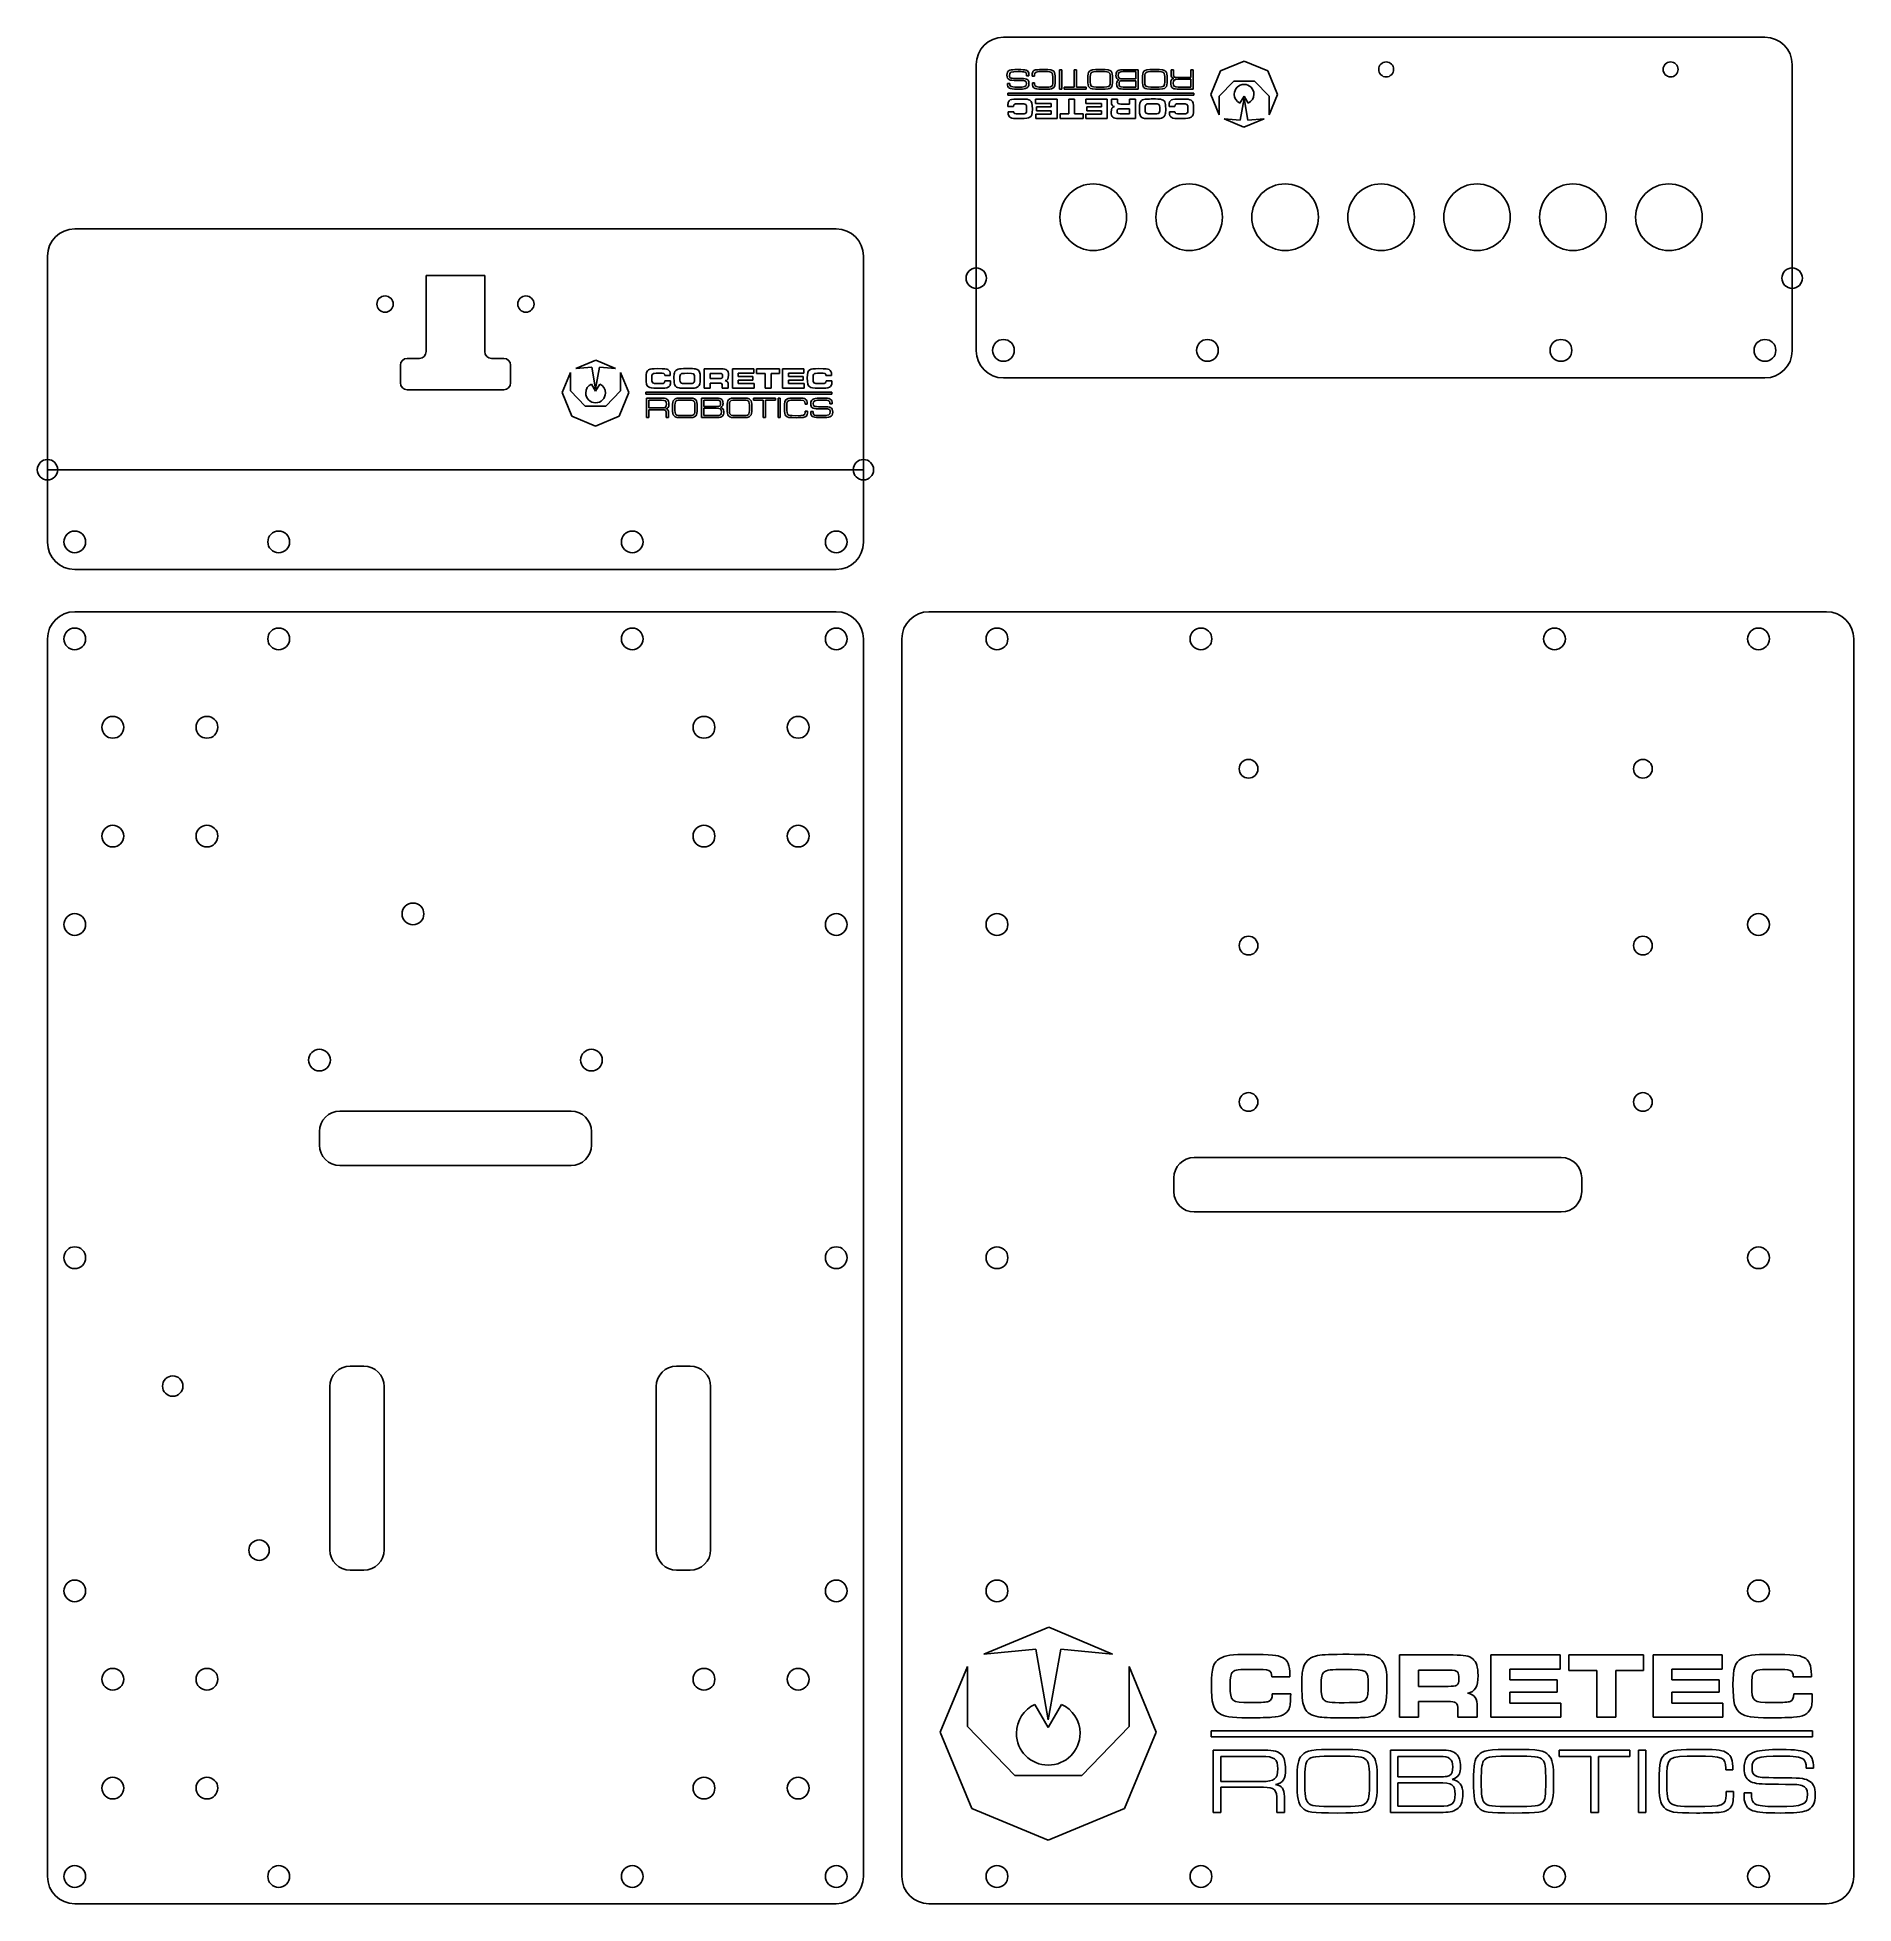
# Model space of a CAD drawing. Extents: x 6 to 273, y 10 to 284.
import ezdxf

# ---------------------------------------------------------------- set-up
doc = ezdxf.new("R2010")
doc.units = 0
doc.layers.add('Layer_1', color=7, linetype='CONTINUOUS')

msp = doc.modelspace()

# ---------------------------------------------------------------- linework, layer by layer
at = {"layer": 'Layer_1', "color": 7}
for p, q in [((259.627116, 283.978556), (147.62712, 283.978556)), ((143.627119, 279.978558), (143.627119, 237.888622)), ((143.627119, 279.978558), (143.627119, 279.978558)), ((183.021553, 280.473935), (179.54984, 279.032306)), ((186.493255, 279.032306), (183.021553, 280.473935)), ((263.627108, 237.888622), (263.627108, 279.978558)), ((151.040681, 278.326191), (151.040681, 278.407089)), ((151.379026, 278.326191), (151.040681, 278.326191)), ((151.379026, 278.524786), (151.379026, 278.326191)), ((151.86448, 278.259993), (151.86448, 278.377656)), ((152.195471, 278.260097), (151.86448, 278.259993)), ((151.886546, 277.27449), (152.217537, 277.27449)), ((152.195471, 278.421927), (152.195471, 278.260097)), ((152.217537, 277.27449), (152.217537, 277.200925)), ((155.850989, 276.377008), (155.850989, 279.208835)), ((155.850989, 279.208835), (156.189337, 279.208835)), ((156.189337, 279.208835), (156.189337, 276.377008)), ((158.006114, 276.663867), (158.006114, 279.208835)), ((158.006114, 279.208835), (158.351815, 279.208835)), ((158.351815, 279.208835), (158.351815, 276.663867)), ((165.067264, 279.208835), (167.457756, 279.208835)), ((167.119411, 278.929308), (165.221727, 278.929308)), ((165.295278, 277.862803), (167.119411, 277.862803)), ((167.119411, 277.59801), (165.427675, 277.59801)), ((167.119411, 277.862803), (167.119411, 278.929308)), ((167.119411, 276.663867), (167.119411, 277.59801)), ((167.457756, 279.208835), (167.457756, 276.377008)), ((172.28278, 278.480654), (172.28278, 279.208835)), ((172.28278, 279.208835), (172.621125, 279.208835)), ((172.621125, 279.208835), (172.621125, 278.671882)), ((173.231622, 278.068765), (175.173439, 278.068765)), ((175.173439, 277.803972), (173.31253, 277.803972)), ((175.173439, 278.068765), (175.173439, 279.208835)), ((175.173439, 279.208835), (175.51914, 279.208835)), ((175.173439, 276.663867), (175.173439, 277.803972)), ((175.51914, 279.208835), (175.51914, 276.377008)), ((179.54984, 279.032306), (178.108229, 275.560562)), ((179.343889, 275.303136), (181.499003, 277.539179)), ((181.499003, 277.539179), (184.544103, 277.539179)), ((184.544103, 277.539179), (186.699207, 275.303136)), ((187.934898, 275.560562), (186.493255, 279.032306)), ((202.8144, 279.257126), (202.8144, 279.257126)), ((244.644398, 279.257158), (244.644398, 279.257158)), ((148.223574, 277.193453), (148.554565, 277.193453)), ((175.607404, 275.781223), (148.275063, 275.781223)), ((148.275063, 275.781223), (148.275063, 275.494364)), ((148.275063, 275.494364), (175.607404, 275.494364)), ((152.349934, 274.236631), (152.349934, 274.88388)), ((152.349934, 274.88388), (155.519998, 274.88388)), ((155.519998, 274.88388), (155.519998, 272.052088)), ((156.189337, 276.377008), (155.850989, 276.377008)), ((156.571817, 276.377008), (156.571817, 276.663867)), ((156.571817, 276.663867), (158.006114, 276.663867)), ((159.786111, 276.377008), (156.571817, 276.377008)), ((157.219087, 272.750871), (157.219087, 274.88388)), ((157.219087, 274.88388), (158.079665, 274.88388)), ((158.079665, 274.88388), (158.079665, 272.750871)), ((158.351815, 276.663867), (159.786111, 276.663867)), ((159.719913, 274.236631), (159.719913, 274.88388)), ((159.719913, 274.88388), (162.890074, 274.88388)), ((159.786111, 276.663867), (159.786111, 276.377008)), ((160.271565, 276.612403), (160.271565, 276.612403)), ((162.890074, 274.88388), (162.890074, 272.052088)), ((163.515281, 274.435226), (163.515281, 274.88388)), ((163.515281, 274.88388), (164.390568, 274.88388)), ((164.390568, 274.88388), (164.390568, 274.530823)), ((167.457756, 276.377008), (165.192304, 276.377008)), ((165.22908, 276.663867), (167.119411, 276.663867)), ((166.185279, 274.170433), (166.185279, 274.88388)), ((166.185279, 274.88388), (167.045856, 274.88388)), ((167.045856, 274.88388), (167.045856, 272.052088)), ((168.288817, 276.612403), (168.288817, 276.612403)), ((175.51914, 276.377008), (173.180134, 276.377008)), ((173.334596, 276.663867), (175.173439, 276.663867)), ((175.607404, 275.494364), (175.607404, 275.781223)), ((175.607404, 275.494364), (175.607404, 275.494364)), ((178.108229, 275.560562), (179.343889, 272.581674)), ((179.343889, 272.581674), (179.343889, 275.303136)), ((182.411059, 274.30283), (183.021553, 275.347268)), ((183.021553, 274.994211), (182.455191, 271.787295)), ((183.021553, 275.347268), (183.632037, 274.30283)), ((183.587905, 271.787295), (183.021553, 274.994211)), ((186.699207, 272.581674), (187.934898, 275.560562)), ((186.699207, 275.303136), (186.699207, 272.581674)), ((149.120931, 273.817202), (148.282419, 273.817376)), ((148.319195, 272.949257), (148.319195, 273.044888)), ((148.319195, 273.044888), (149.142997, 273.044888)), ((154.666874, 274.236631), (152.349934, 274.236631)), ((152.379356, 272.052088), (152.379356, 272.692005)), ((152.379356, 272.692005), (154.666874, 272.692005)), ((155.519998, 272.052088), (152.379356, 272.052088)), ((152.511753, 273.177459), (152.511753, 273.736478)), ((152.511753, 273.736478), (154.666874, 273.736478)), ((154.666874, 273.177459), (152.511753, 273.177459)), ((154.666874, 273.736478), (154.666874, 274.236631)), ((154.666874, 272.692005), (154.666874, 273.177459)), ((155.96132, 272.052088), (155.96132, 272.750871)), ((155.96132, 272.750871), (157.219087, 272.750871)), ((159.344789, 272.052088), (155.96132, 272.052088)), ((158.079665, 272.750871), (159.344789, 272.750871)), ((159.344789, 272.750871), (159.344789, 272.052088)), ((162.036853, 274.236631), (159.719913, 274.236631)), ((159.749335, 272.052088), (159.749335, 272.692005)), ((159.749335, 272.692005), (162.036853, 272.692005)), ((162.890074, 272.052088), (159.749335, 272.052088)), ((159.881732, 273.177459), (159.881732, 273.736478)), ((159.881732, 273.736478), (162.036853, 273.736478)), ((162.036853, 273.177459), (159.881732, 273.177459)), ((162.036853, 273.736478), (162.036853, 274.236631)), ((162.036853, 272.692005), (162.036853, 273.177459)), ((167.045856, 272.052088), (164.603876, 272.052088)), ((164.809824, 272.743504), (166.185279, 272.743504)), ((166.185279, 273.479017), (164.839247, 273.479017)), ((164.868669, 274.170433), (166.185279, 274.170433)), ((166.185279, 272.743504), (166.185279, 273.479017)), ((168.355015, 272.059351), (168.355015, 272.059455)), ((172.834433, 273.817202), (171.995921, 273.817376)), ((172.032697, 272.949257), (172.032697, 273.044888)), ((172.032697, 273.044888), (172.856499, 273.044888)), ((180.094136, 272.015323), (182.999487, 270.786988)), ((182.455191, 271.787295), (180.094136, 272.015323)), ((182.411059, 274.30283), (182.411059, 274.30283)), ((182.999487, 270.786988), (185.94896, 272.015323)), ((185.94896, 272.015323), (183.587905, 271.787295)), ((11.031556, 255.804605), (123.031552, 255.804605)), ((165.732481, 257.525365), (165.732481, 257.525365)), ((179.843609, 257.525365), (179.843609, 257.525365)), ((193.95472, 257.525365), (193.95472, 257.525365)), ((208.065831, 257.525364), (208.065831, 257.525364)), ((222.176942, 257.525364), (222.176942, 257.525364)), ((236.288054, 257.525364), (236.288054, 257.525364)), ((250.399165, 257.525364), (250.399165, 257.525364)), ((7.031555, 209.714674), (7.031555, 251.804607)), ((127.031552, 251.804607), (127.031552, 209.714674)), ((127.031552, 251.804607), (127.031552, 251.804607)), ((62.725402, 248.929231), (62.725379, 248.929231)), ((62.725379, 248.929231), (62.725402, 248.900501)), ((71.337946, 248.929231), (62.725402, 248.929231)), ((62.725402, 248.900501), (62.725402, 240.381539)), ((71.337946, 248.900501), (71.337969, 248.929231)), ((71.337969, 248.929231), (71.337946, 248.929231)), ((71.337946, 240.381539), (71.337946, 248.900501)), ((142.12712, 248.563607), (142.12712, 248.563607)), ((262.127097, 248.563607), (262.127097, 248.563607)), ((62.725402, 240.381539), (62.725402, 237.75436)), ((71.337946, 237.75436), (71.337946, 240.381539)), ((61.725384, 236.754362), (59.925387, 236.754362)), ((74.137943, 236.754362), (72.337944, 236.754362)), ((87.659176, 236.495467), (84.709704, 235.267133)), ((90.564527, 235.267133), (87.659176, 236.495467)), ((147.627117, 236.34297), (147.627117, 236.34297)), ((259.627116, 236.34297), (259.627116, 236.34297)), ((58.925389, 235.754364), (58.925389, 233.154336)), ((75.137941, 233.154336), (75.137941, 235.754364)), ((83.959457, 234.700781), (82.723766, 231.721893)), ((83.959457, 231.979319), (83.959457, 234.700781)), ((84.709704, 235.267133), (87.070759, 235.495161)), ((87.070759, 235.495161), (87.63711, 232.288245)), ((87.63711, 232.288245), (88.203472, 235.495161)), ((88.203472, 235.495161), (90.564527, 235.267133)), ((91.314774, 234.700781), (91.314774, 231.979319)), ((92.550434, 231.721893), (91.314774, 234.700781)), ((98.625967, 234.237567), (97.802165, 234.237567)), ((97.824231, 233.465254), (98.662742, 233.46508)), ((98.625967, 234.333198), (98.625967, 234.237567)), ((102.303648, 235.223105), (102.303648, 235.223001)), ((103.612807, 235.230368), (106.054787, 235.230368)), ((103.612807, 232.398575), (103.612807, 235.230368)), ((105.848839, 234.538952), (104.473385, 234.538952)), ((104.473385, 234.538952), (104.473385, 233.803438)), ((104.473385, 233.803438), (105.819417, 233.803438)), ((107.76859, 232.398575), (107.76859, 235.230368)), ((107.76859, 235.230368), (110.909328, 235.230368)), ((110.909328, 234.590451), (108.621811, 234.590451)), ((108.621811, 234.590451), (108.621811, 234.104997)), ((108.621811, 234.104997), (110.776932, 234.104997)), ((110.776932, 233.545977), (108.621811, 233.545977)), ((108.621811, 233.545977), (108.621811, 233.045824)), ((110.776932, 234.104997), (110.776932, 233.545977)), ((110.909328, 235.230368), (110.909328, 234.590451)), ((111.313874, 234.531585), (111.313874, 235.230368)), ((111.313874, 235.230368), (114.697344, 235.230368)), ((112.578998, 234.531585), (111.313874, 234.531585)), ((112.578998, 232.398575), (112.578998, 234.531585)), ((114.697344, 234.531585), (113.439576, 234.531585)), ((113.439576, 234.531585), (113.439576, 232.398575)), ((114.697344, 235.230368), (114.697344, 234.531585)), ((115.138666, 232.398575), (115.138666, 235.230368)), ((115.138666, 235.230368), (118.279307, 235.230368)), ((118.279307, 234.590451), (115.991789, 234.590451)), ((115.991789, 234.590451), (115.991789, 234.104997)), ((115.991789, 234.104997), (118.14691, 234.104997)), ((118.14691, 233.545977), (115.991789, 233.545977)), ((115.991789, 233.545977), (115.991789, 233.045824)), ((118.14691, 234.104997), (118.14691, 233.545977)), ((118.279307, 235.230368), (118.279307, 234.590451)), ((122.339468, 234.237567), (121.515666, 234.237567)), ((121.537733, 233.465254), (122.376244, 233.46508)), ((122.339468, 234.333198), (122.339468, 234.237567)), ((147.62712, 233.888624), (259.627116, 233.888624)), ((59.925387, 232.154338), (62.737944, 232.154338)), ((62.737944, 232.154338), (71.325382, 232.154338)), ((71.325382, 232.154338), (74.137943, 232.154338)), ((82.723766, 231.721893), (84.165408, 228.250149)), ((86.11456, 229.743277), (83.959457, 231.979319)), ((87.63711, 231.935187), (87.026626, 232.979626)), ((88.247604, 232.979626), (87.63711, 231.935187)), ((88.247604, 232.979626), (88.247604, 232.979626)), ((91.314774, 231.979319), (89.15966, 229.743277)), ((91.108823, 228.250149), (92.550434, 231.721893)), ((95.051259, 231.788091), (95.051259, 231.501232)), ((122.383601, 231.788091), (95.051259, 231.788091)), ((95.051259, 231.788091), (95.051259, 231.788091)), ((95.051259, 231.501232), (122.383601, 231.501232)), ((95.139524, 230.905448), (97.47853, 230.905448)), ((95.139524, 228.07362), (95.139524, 230.905448)), ((97.324067, 230.618588), (95.485225, 230.618588)), ((95.485225, 230.618588), (95.485225, 229.478484)), ((102.369847, 230.670053), (102.369847, 230.670053)), ((103.200908, 230.905448), (105.466359, 230.905448)), ((103.200908, 228.07362), (103.200908, 230.905448)), ((105.429583, 230.618588), (103.539252, 230.618588)), ((103.539252, 230.618588), (103.539252, 229.684445)), ((104.473385, 232.398575), (103.612807, 232.398575)), ((105.789994, 233.112022), (104.473385, 233.112022)), ((104.473385, 233.112022), (104.473385, 232.398575)), ((106.268095, 232.398575), (106.268095, 232.751633)), ((107.143382, 232.398575), (106.268095, 232.398575)), ((107.143382, 232.847229), (107.143382, 232.398575)), ((110.938751, 232.398575), (107.76859, 232.398575)), ((108.621811, 233.045824), (110.938751, 233.045824)), ((110.387098, 230.670053), (110.387098, 230.670053)), ((110.872553, 230.618588), (110.872553, 230.905448)), ((110.872553, 230.905448), (114.086846, 230.905448)), ((112.306849, 230.618588), (110.872553, 230.618588)), ((110.938751, 233.045824), (110.938751, 232.398575)), ((112.306849, 228.07362), (112.306849, 230.618588)), ((113.439576, 232.398575), (112.578998, 232.398575)), ((114.086846, 230.618588), (112.65255, 230.618588)), ((112.65255, 230.618588), (112.65255, 228.07362)), ((114.086846, 230.905448), (114.086846, 230.618588)), ((114.469326, 230.905448), (114.807674, 230.905448)), ((114.469326, 228.07362), (114.469326, 230.905448)), ((114.807674, 230.905448), (114.807674, 228.07362)), ((118.30873, 232.398575), (115.138666, 232.398575)), ((115.991789, 233.045824), (118.30873, 233.045824)), ((118.30873, 233.045824), (118.30873, 232.398575)), ((122.383601, 231.501232), (122.383601, 231.788091)), ((84.165408, 228.250149), (87.63711, 226.808521)), ((89.15966, 229.743277), (86.11456, 229.743277)), ((87.63711, 226.808521), (91.108823, 228.250149)), ((95.485225, 228.07362), (95.139524, 228.07362)), ((95.485225, 229.478484), (97.346133, 229.478484)), ((97.427041, 229.213691), (95.485225, 229.213691)), ((95.485225, 229.213691), (95.485225, 228.07362)), ((98.037539, 228.07362), (98.037539, 228.610574)), ((98.375883, 228.07362), (98.037539, 228.07362)), ((98.375883, 228.801802), (98.375883, 228.07362)), ((105.591399, 228.07362), (103.200908, 228.07362)), ((103.539252, 229.684445), (105.230989, 229.684445)), ((105.363385, 229.419652), (103.539252, 229.419652)), ((103.539252, 229.419652), (103.539252, 228.353148)), ((103.539252, 228.353148), (105.436937, 228.353148)), ((112.65255, 228.07362), (112.306849, 228.07362)), ((114.807674, 228.07362), (114.469326, 228.07362)), ((118.441126, 230.007966), (118.441126, 230.081531)), ((118.772118, 230.007966), (118.441126, 230.007966)), ((118.463192, 229.022358), (118.794184, 229.022463)), ((118.463192, 228.860529), (118.463192, 229.022358)), ((118.794184, 229.022463), (118.794184, 228.9048)), ((119.279638, 228.757669), (119.279638, 228.956264)), ((119.279638, 228.956264), (119.617982, 228.956264)), ((119.617982, 228.956264), (119.617982, 228.875367)), ((122.435089, 230.089002), (122.104098, 230.089002)), ((8.531555, 220.389659), (8.531555, 220.389659)), ((128.531549, 220.389659), (128.531549, 220.389659)), ((11.031542, 208.169022), (11.031542, 208.169022)), ((123.031552, 208.169022), (123.031552, 208.169022)), ((123.031552, 205.714676), (11.031556, 205.714676)), ((11.031556, 199.505784), (123.031552, 199.505784)), ((136.675995, 199.505784), (268.675996, 199.505784)), ((7.031555, 13.50579), (7.031555, 195.505784)), ((127.031552, 195.505784), (127.031552, 13.50579)), ((127.031552, 195.505784), (127.031552, 195.505784)), ((132.675997, 13.50579), (132.675997, 195.505784)), ((272.675996, 195.505784), (272.675996, 13.50579)), ((272.675996, 195.505784), (272.675996, 195.505784)), ((11.031545, 193.905801), (11.031545, 193.905801)), ((123.031555, 193.905801), (123.031555, 193.905801)), ((146.675994, 193.90579), (146.675994, 193.90579)), ((258.675996, 193.90579), (258.675996, 193.90579)), ((16.631547, 180.905805), (16.631547, 180.905805)), ((30.481549, 180.905805), (30.481549, 180.905805)), ((103.581558, 180.905805), (103.581558, 180.905805)), ((117.43156, 180.905805), (117.43156, 180.905805)), ((182.301004, 176.405825), (182.301004, 176.405825)), ((240.300995, 176.405825), (240.300995, 176.405825)), ((16.631547, 164.905808), (16.631547, 164.905808)), ((30.481549, 164.905808), (30.481549, 164.905808)), ((103.581558, 164.905808), (103.581558, 164.905808)), ((117.43156, 164.905808), (117.43156, 164.905808)), ((62.381565, 155.068719), (62.381565, 155.068719)), ((11.031545, 151.905801), (11.031545, 151.905801)), ((123.031555, 151.905801), (123.031555, 151.905801)), ((146.675994, 151.905812), (146.675994, 151.905812)), ((258.675996, 151.905812), (258.675996, 151.905812)), ((182.301004, 150.405829), (182.301004, 150.405829)), ((240.301004, 150.405829), (240.301004, 150.405829)), ((48.631551, 133.568722), (48.631551, 133.568722)), ((88.631556, 133.568722), (88.631556, 133.568722)), ((182.301004, 127.40583), (182.301004, 127.40583)), ((240.300995, 127.40583), (240.300995, 127.40583)), ((50.031531, 126.052439), (84.03154, 126.052439)), ((47.031537, 121.052449), (47.031537, 123.052445)), ((47.031537, 121.052449), (47.031537, 121.052449)), ((87.031539, 123.052445), (87.031539, 121.052449)), ((84.03154, 118.052455), (50.031531, 118.052455)), ((175.675996, 119.230227), (229.675995, 119.230227)), ((172.675996, 114.230229), (172.675996, 116.230228)), ((232.675994, 116.230228), (232.675994, 114.230229)), ((232.675994, 116.230228), (232.675994, 116.230228)), ((229.675995, 111.230229), (175.675996, 111.230229)), ((11.031545, 102.905786), (11.031545, 102.905786)), ((123.031555, 102.905786), (123.031555, 102.905786)), ((146.675994, 102.905797), (146.675994, 102.905797)), ((258.675996, 102.905797), (258.675996, 102.905797)), ((51.555292, 88.555322), (53.555288, 88.555322)), ((99.555275, 88.555322), (101.555285, 88.555322)), ((48.555298, 61.55532), (48.555298, 85.555328)), ((56.555282, 85.555328), (56.555282, 61.55532)), ((56.555282, 85.555328), (56.555282, 85.555328)), ((96.555281, 61.55532), (96.555281, 85.555328)), ((104.555279, 85.555328), (104.555279, 61.55532)), ((104.555279, 85.555328), (104.555279, 85.555328)), ((25.443406, 84.120321), (25.443406, 84.120321)), ((38.143406, 59.990321), (38.143406, 59.990321)), ((53.555288, 58.555326), (51.555292, 58.555326)), ((101.555285, 58.555326), (99.555275, 58.555326)), ((11.031545, 53.905743), (11.031545, 53.905743)), ((123.031555, 53.905743), (123.031555, 53.905743)), ((146.675994, 53.905774), (146.675994, 53.905774)), ((258.675996, 53.905774), (258.675996, 53.905774)), ((154.283858, 50.172564), (144.743449, 46.199374)), ((163.681551, 46.199374), (154.283858, 50.172564)), ((144.743449, 46.199374), (152.380553, 46.936957)), ((152.380553, 46.936957), (154.212483, 36.563816)), ((154.212483, 36.563816), (156.044446, 46.936957)), ((156.044446, 46.936957), (163.681551, 46.199374)), ((142.316687, 44.367445), (138.319702, 34.731887)), ((142.316687, 35.564561), (142.316687, 44.367445)), ((166.108312, 44.367445), (166.108312, 35.564561)), ((170.105196, 34.731887), (166.108312, 44.367445)), ((201.653095, 46.056961), (201.653095, 46.056623)), ((205.88772, 46.080453), (213.786587, 46.080453)), ((205.88772, 36.920693), (205.88772, 46.080453)), ((219.330079, 36.920693), (219.330079, 46.080453)), ((219.330079, 46.080453), (229.489161, 46.080453)), ((229.489161, 44.010568), (222.089921, 44.010568)), ((222.089921, 44.010568), (222.089921, 42.440311)), ((229.489161, 46.080453), (229.489161, 44.010568)), ((230.797712, 43.820159), (230.797712, 46.080453)), ((230.797712, 46.080453), (241.741934, 46.080453)), ((241.741934, 46.080453), (241.741934, 43.820159)), ((243.169441, 36.920693), (243.169441, 46.080453)), ((243.169441, 46.080453), (253.328208, 46.080453)), ((253.328208, 44.010568), (245.928969, 44.010568)), ((245.928969, 44.010568), (245.928969, 42.440311)), ((253.328208, 46.080453), (253.328208, 44.010568)), ((189.757209, 42.869125), (187.092526, 42.869125)), ((189.757209, 43.178455), (189.757209, 42.869125)), ((213.120425, 43.843988), (208.671358, 43.843988)), ((208.671358, 43.843988), (208.671358, 41.464885)), ((208.671358, 41.464885), (213.025254, 41.464885)), ((222.089921, 42.440311), (229.060909, 42.440311)), ((229.060909, 42.440311), (229.060909, 40.632098)), ((234.889902, 43.820159), (230.797712, 43.820159)), ((234.889902, 36.920693), (234.889902, 43.820159)), ((241.741934, 43.820159), (237.67354, 43.820159)), ((237.67354, 43.820159), (237.67354, 36.920693)), ((245.928969, 42.440311), (252.899956, 42.440311)), ((252.899956, 42.440311), (252.899956, 40.632098)), ((266.46127, 42.869125), (263.796587, 42.869125)), ((266.46127, 43.178455), (266.46127, 42.869125)), ((16.631547, 40.905788), (16.631547, 40.905788)), ((30.481549, 40.905788), (30.481549, 40.905788)), ((103.581558, 40.905788), (103.581558, 40.905788)), ((117.43156, 40.905788), (117.43156, 40.905788)), ((154.212483, 35.421811), (152.237803, 38.800168)), ((156.187197, 38.800168), (154.212483, 35.421811)), ((156.187197, 38.800168), (156.187197, 38.800168)), ((187.163901, 40.370988), (189.876164, 40.370426)), ((212.930083, 39.22842), (208.671358, 39.22842)), ((208.671358, 39.22842), (208.671358, 36.920693)), ((229.060909, 40.632098), (222.089921, 40.632098)), ((222.089921, 40.632098), (222.089921, 39.014294)), ((222.089921, 39.014294), (229.584332, 39.014294)), ((229.584332, 39.014294), (229.584332, 36.920693)), ((252.899956, 40.632098), (245.928969, 40.632098)), ((245.928969, 40.632098), (245.928969, 39.014294)), ((245.928969, 39.014294), (253.423379, 39.014294)), ((253.423379, 39.014294), (253.423379, 36.920693)), ((263.867962, 40.370988), (266.580225, 40.370426)), ((208.671358, 36.920693), (205.88772, 36.920693)), ((214.476556, 36.920693), (214.476556, 38.062698)), ((217.307774, 36.920693), (214.476556, 36.920693)), ((217.307774, 38.371916), (217.307774, 36.920693)), ((229.584332, 36.920693), (219.330079, 36.920693)), ((237.67354, 36.920693), (234.889902, 36.920693)), ((253.423379, 36.920693), (243.169441, 36.920693)), ((138.319702, 34.731887), (142.982861, 23.50213)), ((149.287618, 28.331823), (142.316687, 35.564561)), ((166.108312, 35.564561), (159.137347, 28.331823)), ((165.442139, 23.50213), (170.105196, 34.731887)), ((178.194405, 34.946013), (178.194405, 34.018133)), ((266.604021, 34.946013), (178.194405, 34.946013)), ((178.194405, 34.946013), (178.194405, 34.946013)), ((178.194405, 34.018133), (266.604021, 34.018133)), ((266.604021, 34.018133), (266.604021, 34.946013)), ((178.479906, 32.090999), (186.045692, 32.090999)), ((178.479906, 22.931127), (178.479906, 32.090999)), ((185.546064, 31.16312), (179.598116, 31.16312)), ((179.598116, 31.16312), (179.598116, 27.475319)), ((201.867221, 31.329587), (201.867221, 31.329587)), ((204.555384, 32.090999), (211.883248, 32.090999)), ((204.555384, 22.931127), (204.555384, 32.090999)), ((211.764293, 31.16312), (205.649799, 31.16312)), ((205.649799, 31.16312), (205.649799, 28.141527)), ((227.799948, 31.329587), (227.799948, 31.329587)), ((229.370206, 31.16312), (229.370206, 32.090999)), ((229.370206, 32.090999), (239.767209, 32.090999)), ((234.009602, 31.16312), (229.370206, 31.16312)), ((234.009602, 22.931127), (234.009602, 31.16312)), ((239.767209, 31.16312), (235.127812, 31.16312)), ((235.127812, 31.16312), (235.127812, 22.931127)), ((239.767209, 32.090999), (239.767209, 31.16312)), ((241.004385, 32.090999), (242.098811, 32.090999)), ((241.004385, 22.931127), (241.004385, 32.090999)), ((242.098811, 32.090999), (242.098811, 22.931127)), ((159.137347, 28.331823), (149.287618, 28.331823)), ((179.598116, 27.475319), (185.617439, 27.475319)), ((205.649799, 28.141527), (211.121915, 28.141527)), ((253.851631, 29.18799), (253.851631, 29.425945)), ((254.922261, 29.18799), (253.851631, 29.18799)), ((266.770567, 29.450112), (265.699937, 29.450112)), ((16.631547, 24.905792), (16.631547, 24.905792)), ((30.481549, 24.905792), (30.481549, 24.905792)), ((103.581558, 24.905792), (103.581558, 24.905792)), ((117.43156, 24.905792), (117.43156, 24.905792)), ((185.879145, 26.618815), (179.598116, 26.618815)), ((179.598116, 26.618815), (179.598116, 22.931127)), ((188.948285, 25.286513), (188.948285, 22.931127)), ((211.550167, 27.285023), (205.649799, 27.285023)), ((205.649799, 27.285023), (205.649799, 23.83529)), ((253.923006, 25.999929), (254.993636, 26.000266)), ((253.923006, 25.476473), (253.923006, 25.999929)), ((254.993636, 26.000266), (254.993636, 25.619673)), ((256.563894, 25.143762), (256.563894, 25.78614)), ((256.563894, 25.78614), (257.658308, 25.78614)), ((257.658308, 25.78614), (257.658308, 25.524468)), ((142.982861, 23.50213), (154.212483, 18.839016)), ((154.212483, 18.839016), (165.442139, 23.50213)), ((179.598116, 22.931127), (178.479906, 22.931127)), ((187.85387, 22.931127), (187.85387, 24.667964)), ((188.948285, 22.931127), (187.85387, 22.931127)), ((212.287705, 22.931127), (204.555384, 22.931127)), ((205.649799, 23.83529), (211.788077, 23.83529)), ((235.127812, 22.931127), (234.009602, 22.931127)), ((242.098811, 22.931127), (241.004385, 22.931127)), ((11.031545, 11.905759), (11.031545, 11.905759)), ((123.031555, 11.905759), (123.031555, 11.905759)), ((146.675994, 11.905787), (146.675994, 11.905787)), ((258.675996, 11.905787), (258.675996, 11.905787)), ((123.031552, 9.505798), (11.031556, 9.505798)), ((268.675996, 9.505798), (136.675995, 9.505798))]:
    msp.add_line(p, q, dxfattribs=at)
for points in [[(147.62712, 283.978556), (145.411119, 283.978556), (143.627119, 282.194556), (143.627119, 279.978558)], [(263.627108, 279.978558), (263.627108, 282.194556), (261.843097, 283.978556), (259.627116, 283.978556)], [(203.136583, 280.034943), (202.930292, 279.828653), (202.8144, 279.548864), (202.8144, 279.257126)], [(203.9144, 280.357126), (203.622662, 280.357126), (203.342873, 280.241233), (203.136583, 280.034943)], [(204.692218, 280.034943), (204.485928, 280.241233), (204.206139, 280.357126), (203.9144, 280.357126)], [(205.014401, 279.257126), (205.014401, 279.548864), (204.898508, 279.828653), (204.692218, 280.034943)], [(245.744396, 280.357158), (245.136884, 280.357157), (244.644398, 279.86467), (244.644398, 279.257158)], [(246.522214, 280.034976), (246.315924, 280.241266), (246.036134, 280.357158), (245.744396, 280.357158)], [(246.844397, 279.257158), (246.844397, 279.548896), (246.728504, 279.828686), (246.522214, 280.034976)], [(148.142666, 278.407089), (148.142666, 278.796911), (148.275063, 279.032306), (148.554565, 279.13527)], [(148.466301, 277.752473), (148.238287, 277.862803), (148.142666, 278.054031), (148.142666, 278.407089)], [(149.768201, 277.634775), (148.870847, 277.634775), (148.672252, 277.656668), (148.466301, 277.752473)], [(149.80498, 278.944042), (148.694319, 278.944042), (148.495724, 278.855778), (148.495724, 278.385023)], [(148.495724, 278.385023), (148.495724, 278.149662), (148.569278, 278.046699), (148.760517, 277.987833)], [(148.554565, 279.13527), (148.767873, 279.208835), (149.091508, 279.238233), (149.738782, 279.238233)], [(148.760517, 277.987833), (148.951755, 277.936368), (148.966468, 277.936368), (150.231589, 277.929002)], [(149.738782, 279.238233), (150.430184, 279.238233), (150.753822, 279.208696), (150.981836, 279.13527)], [(150.849439, 277.553878), (150.694977, 277.620076), (150.569937, 277.627443), (149.768201, 277.634775)], [(150.797954, 278.86311), (150.628778, 278.921976), (150.3125, 278.944042), (149.80498, 278.944042)], [(150.231589, 277.929002), (150.746465, 277.921704), (150.967126, 277.884869), (151.136299, 277.774539)], [(151.040681, 278.407089), (151.040681, 278.686581), (150.974483, 278.804278), (150.797954, 278.86311)], [(151.018615, 277.193453), (151.018615, 277.384716), (150.967126, 277.495047), (150.849439, 277.553878)], [(151.379026, 277.222886), (151.379026, 276.796264), (151.224563, 276.553537), (150.886219, 276.45794)], [(150.981836, 279.13527), (151.239276, 279.047005), (151.379026, 278.826344), (151.379026, 278.524786)], [(151.136299, 277.774539), (151.305474, 277.656841), (151.379026, 277.502379), (151.379026, 277.222886)], [(151.86448, 278.377656), (151.86448, 278.716014), (151.893913, 278.870477), (152.004233, 278.995506)], [(152.151339, 276.509543), (151.960101, 276.64194), (151.901259, 276.818469), (151.886546, 277.27449)], [(152.004233, 278.995506), (152.114563, 279.120571), (152.254316, 279.179402), (152.511753, 279.208835)], [(153.600348, 278.944146), (152.320515, 278.944146), (152.195471, 278.900014), (152.195471, 278.421927)], [(152.511753, 279.208835), (152.673572, 279.22343), (153.159026, 279.238372), (153.541503, 279.238372)], [(153.526793, 276.649272), (154.887438, 276.649272), (154.894794, 276.649272), (154.894794, 277.796709)], [(153.541503, 279.238372), (154.5639, 279.238372), (154.813984, 279.201572), (155.019834, 278.980911)], [(154.740429, 278.767617), (154.608032, 278.907381), (154.394728, 278.944146), (153.600348, 278.944146)], [(154.894794, 277.796709), (154.894794, 278.443993), (154.865361, 278.64992), (154.740429, 278.767617)], [(155.247852, 277.796709), (155.247852, 276.914065), (155.189006, 276.686072), (154.894794, 276.509543)], [(155.019834, 278.980911), (155.203719, 278.79705), (155.247852, 278.569023), (155.247852, 277.796709)], [(160.043547, 277.796605), (160.043547, 278.568918), (160.08768, 278.789579), (160.271565, 278.980807)], [(160.271565, 276.612403), (160.08768, 276.796264), (160.043547, 277.016925), (160.043547, 277.796605)], [(160.271565, 278.980807), (160.484869, 279.208835), (160.698177, 279.238233), (161.86768, 279.238233)], [(160.543715, 278.767513), (160.426028, 278.649816), (160.396605, 278.443854), (160.396605, 277.796605)], [(160.396605, 277.796605), (160.396605, 277.149321), (160.426038, 276.943394), (160.543715, 276.81833)], [(161.86768, 278.944042), (160.867349, 278.944042), (160.690821, 278.92215), (160.543715, 278.767513)], [(161.86768, 279.238233), (163.029827, 279.238233), (163.243131, 279.208696), (163.463792, 278.980807)], [(163.18429, 278.767513), (163.037183, 278.921976), (162.860655, 278.944042), (161.86768, 278.944042)], [(163.331396, 277.796605), (163.331396, 278.443854), (163.301963, 278.649816), (163.18429, 278.767513)], [(163.18429, 276.81833), (163.301977, 276.943394), (163.331396, 277.149321), (163.331396, 277.796605)], [(163.463792, 278.980807), (163.640321, 278.789579), (163.684453, 278.568918), (163.684453, 277.796605)], [(163.684453, 277.796605), (163.684453, 277.016925), (163.640321, 276.796264), (163.463792, 276.612403)], [(164.169907, 278.370323), (164.169907, 278.686581), (164.228753, 278.870477), (164.375859, 279.01024)], [(164.648008, 277.715708), (164.317017, 277.774539), (164.169907, 277.973134), (164.169907, 278.370323)], [(164.272885, 277.134622), (164.272885, 277.414114), (164.339083, 277.553878), (164.515612, 277.649509)], [(164.375859, 279.01024), (164.530321, 279.149969), (164.728916, 279.208835), (165.067264, 279.208835)], [(164.515612, 277.649509), (164.574454, 277.686274), (164.603876, 277.700974), (164.648008, 277.715708)], [(165.221727, 278.929308), (164.655361, 278.929308), (164.522965, 278.818978), (164.522965, 278.385023)], [(164.522965, 278.385023), (164.522965, 277.951068), (164.648008, 277.862803), (165.295278, 277.862803)], [(164.773048, 277.524445), (164.670074, 277.465614), (164.625942, 277.340584), (164.625942, 277.141989)], [(165.427675, 277.59801), (164.979, 277.59801), (164.868669, 277.583415), (164.773048, 277.524445)], [(168.060897, 277.796605), (168.060897, 278.568918), (168.104932, 278.789579), (168.288817, 278.980807)], [(168.288817, 276.612403), (168.104932, 276.796264), (168.060897, 277.016925), (168.060897, 277.796605)], [(168.288817, 278.980807), (168.502121, 279.208835), (168.722782, 279.238233), (169.884929, 279.238233)], [(168.56832, 278.767513), (168.44328, 278.649816), (168.413857, 278.443854), (168.413857, 277.796605)], [(168.413857, 277.796605), (168.413857, 277.149321), (168.44329, 276.943394), (168.56832, 276.81833)], [(169.884929, 278.944042), (168.884601, 278.944042), (168.708073, 278.92215), (168.56832, 278.767513)], [(169.884929, 279.238233), (171.047079, 279.238233), (171.26774, 279.208696), (171.481044, 278.980807)], [(171.208895, 278.767513), (171.061788, 278.921976), (170.88526, 278.944042), (169.884929, 278.944042)], [(171.356004, 277.796605), (171.356004, 278.443854), (171.326571, 278.649816), (171.208895, 278.767513)], [(171.208895, 276.81833), (171.326582, 276.943394), (171.356004, 277.149321), (171.356004, 277.796605)], [(171.481044, 278.980807), (171.664929, 278.789579), (171.709062, 278.568918), (171.709062, 277.796605)], [(171.709062, 277.796605), (171.709062, 277.016925), (171.664929, 276.796264), (171.481044, 276.612403)], [(172.231291, 277.244953), (172.231291, 277.700974), (172.334265, 277.862803), (172.67997, 277.943701)], [(172.400464, 276.597669), (172.290133, 276.722733), (172.231291, 276.943394), (172.231291, 277.244953)], [(172.67997, 277.943701), (172.393111, 278.002567), (172.28278, 278.149662), (172.28278, 278.480654)], [(173.31253, 277.803972), (172.731455, 277.803972), (172.584349, 277.686274), (172.584349, 277.230253)], [(172.584349, 277.230253), (172.584349, 276.781565), (172.731455, 276.663867), (173.334596, 276.663867)], [(172.621125, 278.671882), (172.613758, 278.186428), (172.738812, 278.061398), (173.231622, 278.068765)], [(202.8144, 279.257126), (202.8144, 278.965387), (202.930292, 278.685598), (203.136583, 278.479308)], [(203.136583, 278.479308), (203.342873, 278.273018), (203.622662, 278.157125), (203.9144, 278.157125)], [(203.9144, 278.157125), (204.206139, 278.157125), (204.485928, 278.273018), (204.692218, 278.479308)], [(204.692218, 278.479308), (204.898508, 278.685598), (205.014401, 278.965387), (205.014401, 279.257126)], [(244.644398, 279.257158), (244.644398, 278.649646), (245.136884, 278.157159), (245.744396, 278.157158)], [(245.744396, 278.157158), (246.036134, 278.157158), (246.315924, 278.27305), (246.522214, 278.47934)], [(246.522214, 278.47934), (246.728504, 278.68563), (246.844397, 278.96542), (246.844397, 279.257158)], [(148.50308, 276.516771), (148.297129, 276.649168), (148.238287, 276.796264), (148.223574, 277.193453)], [(148.282419, 273.817376), (148.282419, 274.229264), (148.297118, 274.369028), (148.355971, 274.494058)], [(148.355971, 274.494058), (148.466301, 274.736785), (148.694319, 274.854482), (149.13564, 274.88388)], [(149.694649, 276.34761), (149.04002, 276.34761), (148.701675, 276.399074), (148.50308, 276.516771)], [(148.554565, 277.193453), (148.554565, 276.96546), (148.598698, 276.862462), (148.686962, 276.788931)], [(148.686962, 276.788931), (148.819359, 276.685933), (149.113574, 276.649168), (149.687293, 276.649168)], [(149.13564, 274.88388), (149.312169, 274.898475), (149.650517, 274.905773), (150.216879, 274.905773)], [(149.687293, 276.649168), (150.805307, 276.649168), (151.018615, 276.737432), (151.018615, 277.193453)], [(150.886219, 276.45794), (150.643491, 276.384375), (150.275721, 276.34761), (149.694649, 276.34761)], [(150.216879, 274.905773), (151.033325, 274.905773), (151.298118, 274.86164), (151.526135, 274.714545)], [(151.526135, 274.714545), (151.805638, 274.538016), (151.886546, 274.236458), (151.886546, 273.397946)], [(153.27671, 276.347714), (152.570595, 276.347714), (152.320515, 276.384479), (152.151339, 276.509543)], [(152.217537, 277.200925), (152.217537, 276.700771), (152.335224, 276.649272), (153.526793, 276.649272)], [(154.894794, 276.509543), (154.681587, 276.36978), (154.446213, 276.347714), (153.27671, 276.347714)], [(161.845614, 276.34761), (160.70553, 276.34761), (160.484869, 276.384375), (160.271565, 276.612403)], [(160.543715, 276.81833), (160.676111, 276.678601), (160.911482, 276.649168), (161.845614, 276.649168)], [(161.845614, 276.649168), (162.823875, 276.649168), (163.051893, 276.678705), (163.18429, 276.81833)], [(163.463792, 276.612403), (163.243131, 276.384375), (163.029827, 276.34761), (161.845614, 276.34761)], [(164.47148, 276.546204), (164.331727, 276.678601), (164.272885, 276.847763), (164.272885, 277.134622)], [(164.390568, 274.530823), (164.397935, 274.221897), (164.478833, 274.163066), (164.868669, 274.170433)], [(165.192304, 276.377008), (164.780405, 276.377008), (164.611229, 276.42114), (164.47148, 276.546204)], [(164.625942, 277.141989), (164.625942, 276.781565), (164.765692, 276.663867), (165.22908, 276.663867)], [(167.619575, 273.50845), (167.619575, 274.192499), (167.69313, 274.471991), (167.9285, 274.670586)], [(167.9285, 274.670586), (168.104932, 274.81035), (168.340302, 274.88388), (168.752205, 274.898614)], [(169.870219, 276.34761), (168.722782, 276.34761), (168.502121, 276.384375), (168.288817, 276.612403)], [(168.56832, 276.81833), (168.69336, 276.678601), (168.936087, 276.649168), (169.870219, 276.649168)], [(168.752205, 274.898614), (168.906668, 274.905912), (169.281791, 274.913209), (169.561294, 274.913209)], [(169.561294, 274.913209), (170.230633, 274.913209), (170.576334, 274.898614), (170.745507, 274.86171)], [(169.870219, 276.649168), (170.848484, 276.649168), (171.069145, 276.678705), (171.208895, 276.81833)], [(171.481044, 276.612403), (171.26774, 276.384375), (171.047079, 276.34761), (169.870219, 276.34761)], [(170.745507, 274.86171), (171.061788, 274.810211), (171.245674, 274.692548), (171.348648, 274.479219)], [(171.348648, 274.479219), (171.458978, 274.273292), (171.488401, 274.067331), (171.488401, 273.44948)], [(171.995921, 273.817376), (172.003288, 274.229264), (172.01062, 274.369028), (172.069472, 274.494058)], [(172.069472, 274.494058), (172.179803, 274.736785), (172.415177, 274.854482), (172.856499, 274.88388)], [(173.180134, 276.377008), (172.753521, 276.377008), (172.554926, 276.435874), (172.400464, 276.597669)], [(172.856499, 274.88388), (173.025671, 274.898475), (173.364019, 274.905773), (173.930381, 274.905773)], [(173.930381, 274.905773), (174.746826, 274.905773), (175.01162, 274.86164), (175.239637, 274.714545)], [(175.239637, 274.714545), (175.51914, 274.538016), (175.600048, 274.236458), (175.600048, 273.397946)], [(183.021553, 277.061057), (182.219817, 277.061057), (181.572554, 276.413808), (181.572554, 275.612061)], [(181.572554, 275.612061), (181.572554, 275.031011), (181.910902, 274.530823), (182.411059, 274.30283)], [(184.470549, 275.612061), (184.470549, 276.413808), (183.823279, 277.061057), (183.021553, 277.061057)], [(183.632037, 274.30283), (184.124848, 274.530823), (184.470549, 275.031011), (184.470549, 275.612061)], [(148.657543, 272.169612), (148.422169, 272.279942), (148.319195, 272.530036), (148.319195, 272.949257)], [(150.180103, 272.029848), (149.128284, 272.029848), (148.90027, 272.05174), (148.657543, 272.169612)], [(149.290103, 274.162892), (149.165063, 274.111393), (149.120931, 274.015797), (149.120931, 273.817202)], [(149.142997, 273.044888), (149.157696, 272.735963), (149.223905, 272.706565), (149.974152, 272.706565)], [(150.143324, 274.214392), (149.503408, 274.214392), (149.40779, 274.207094), (149.290103, 274.162892)], [(149.974152, 272.706565), (150.672911, 272.706565), (150.805307, 272.72116), (150.908285, 272.816861)], [(151.033325, 273.48621), (151.033325, 274.162892), (150.967126, 274.214392), (150.143324, 274.214392)], [(151.504069, 272.213744), (151.246629, 272.066648), (150.974483, 272.029848), (150.180103, 272.029848)], [(150.908285, 272.816861), (151.011259, 272.912492), (151.033325, 273.022822), (151.033325, 273.48621)], [(151.886546, 273.397946), (151.886546, 272.655066), (151.798281, 272.382906), (151.504069, 272.213744)], [(163.478505, 272.986231), (163.478505, 273.50845), (163.603545, 273.714412), (163.963959, 273.795309)], [(163.721232, 272.228617), (163.552057, 272.361013), (163.478505, 272.60374), (163.478505, 272.986231)], [(163.963959, 273.795309), (163.610902, 273.861508), (163.507924, 274.008603), (163.515281, 274.435226)], [(164.603876, 272.052088), (164.103709, 272.052088), (163.883048, 272.088888), (163.721232, 272.228617)], [(164.839247, 273.479017), (164.427347, 273.479017), (164.346436, 273.427553), (164.346436, 273.148026)], [(164.346436, 273.148026), (164.346436, 272.964165), (164.361135, 272.883233), (164.412634, 272.824401)], [(164.412634, 272.824401), (164.478833, 272.758203), (164.552387, 272.743504), (164.809824, 272.743504)], [(167.641641, 272.824401), (167.626942, 272.934732), (167.619575, 273.16276), (167.619575, 273.50845)], [(168.355015, 272.059455), (167.913791, 272.140352), (167.700483, 272.36838), (167.641641, 272.824401)], [(169.620136, 272.022551), (168.80369, 272.022551), (168.55361, 272.029848), (168.355015, 272.059351)], [(168.575676, 274.060103), (168.494765, 273.957139), (168.472699, 273.810009), (168.472699, 273.434885)], [(168.472699, 273.434885), (168.472699, 272.721438), (168.487398, 272.714071), (169.546584, 272.714071)], [(169.56865, 274.221897), (168.825756, 274.221897), (168.67865, 274.19236), (168.575676, 274.060103)], [(169.546584, 272.714071), (170.179145, 272.714071), (170.355673, 272.735963), (170.466004, 272.817034)], [(170.47336, 274.111567), (170.36303, 274.199831), (170.223277, 274.221897), (169.56865, 274.221897)], [(170.863194, 272.103483), (170.620466, 272.037284), (170.36303, 272.022551), (169.620136, 272.022551)], [(170.466004, 272.817034), (170.583691, 272.905299), (170.61311, 273.045062), (170.61311, 273.449619)], [(170.61311, 273.449619), (170.61311, 273.868875), (170.583677, 274.01597), (170.47336, 274.111567)], [(171.429555, 272.662467), (171.348648, 272.360909), (171.179475, 272.199079), (170.863194, 272.103483)], [(171.488401, 273.44948), (171.488401, 272.971393), (171.481034, 272.853695), (171.429555, 272.662467)], [(172.371045, 272.169612), (172.143027, 272.279942), (172.032697, 272.530036), (172.032697, 272.949257)], [(173.900958, 272.029848), (172.841786, 272.029848), (172.613772, 272.05174), (172.371045, 272.169612)], [(173.003605, 274.162892), (172.878565, 274.111393), (172.834433, 274.015797), (172.834433, 273.817202)], [(172.856499, 273.044888), (172.871198, 272.735963), (172.937407, 272.706565), (173.687654, 272.706565)], [(173.856826, 274.214392), (173.216909, 274.214392), (173.121292, 274.207094), (173.003605, 274.162892)], [(173.687654, 272.706565), (174.393769, 272.706565), (174.518809, 272.72116), (174.621786, 272.816861)], [(174.746826, 273.48621), (174.746826, 274.162892), (174.680628, 274.214392), (173.856826, 274.214392)], [(175.217571, 272.213744), (174.960131, 272.066648), (174.695338, 272.029848), (173.900958, 272.029848)], [(174.621786, 272.816861), (174.72476, 272.912492), (174.746826, 273.022822), (174.746826, 273.48621)], [(175.600048, 273.397946), (175.600048, 272.655066), (175.51914, 272.382906), (175.217571, 272.213744)], [(155.932481, 257.525365), (155.932481, 258.824926), (156.44873, 260.07126), (157.367658, 260.990189)], [(157.367658, 260.990189), (158.286587, 261.909117), (159.532921, 262.425365), (160.832482, 262.425365)], [(160.832482, 262.425365), (163.538677, 262.425364), (165.732481, 260.23156), (165.732481, 257.525365)], [(170.043609, 257.525365), (170.043609, 258.824926), (170.559858, 260.07126), (171.478786, 260.990189)], [(171.478786, 260.990189), (172.397715, 261.909117), (173.644049, 262.425365), (174.94361, 262.425365)], [(174.94361, 262.425365), (177.649805, 262.425364), (179.843609, 260.23156), (179.843609, 257.525365)], [(184.15472, 257.525365), (184.15472, 258.824926), (184.670969, 260.07126), (185.589897, 260.990189)], [(185.589897, 260.990189), (186.508826, 261.909117), (187.75516, 262.425365), (189.054722, 262.425365)], [(189.054722, 262.425365), (191.760916, 262.425364), (193.95472, 260.23156), (193.95472, 257.525365)], [(198.265831, 257.525364), (198.265831, 258.824925), (198.78208, 260.07126), (199.701008, 260.990188)], [(199.701008, 260.990188), (200.619937, 261.909116), (201.866272, 262.425365), (203.165833, 262.425365)], [(203.165833, 262.425365), (205.872027, 262.425364), (208.065831, 260.231559), (208.065831, 257.525364)], [(212.376942, 257.525364), (212.376942, 258.824925), (212.893191, 260.07126), (213.81212, 260.990188)], [(213.81212, 260.990188), (214.731048, 261.909116), (215.977383, 262.425365), (217.276944, 262.425365)], [(217.276944, 262.425365), (219.983139, 262.425364), (222.176942, 260.231559), (222.176942, 257.525364)], [(226.488053, 257.525364), (226.488053, 258.824925), (227.004302, 260.07126), (227.923231, 260.990188)], [(227.923231, 260.990188), (228.842159, 261.909116), (230.088494, 262.425365), (231.388055, 262.425365)], [(231.388055, 262.425365), (234.09425, 262.425364), (236.288053, 260.231559), (236.288054, 257.525364)], [(240.599165, 257.525364), (240.599165, 258.824925), (241.115413, 260.07126), (242.034342, 260.990188)], [(242.034342, 260.990188), (242.95327, 261.909116), (244.199605, 262.425365), (245.499166, 262.425365)], [(245.499166, 262.425365), (248.205361, 262.425364), (250.399165, 260.231559), (250.399165, 257.525364)], [(7.031555, 251.804607), (7.031555, 254.020605), (8.815555, 255.804605), (11.031556, 255.804605)], [(123.031552, 255.804605), (125.247552, 255.804605), (127.031552, 254.020605), (127.031552, 251.804607)], [(157.367658, 254.060541), (156.44873, 254.97947), (155.932481, 256.225804), (155.932481, 257.525365)], [(165.732481, 257.525365), (165.732481, 254.81917), (163.538677, 252.625366), (160.832482, 252.625365)], [(171.478786, 254.060541), (170.559858, 254.97947), (170.043609, 256.225804), (170.043609, 257.525365)], [(179.843609, 257.525365), (179.843609, 254.81917), (177.649805, 252.625366), (174.94361, 252.625365)], [(185.589897, 254.060541), (184.670969, 254.97947), (184.15472, 256.225804), (184.15472, 257.525365)], [(193.95472, 257.525365), (193.95472, 254.81917), (191.760916, 252.625366), (189.054722, 252.625365)], [(199.701008, 254.060541), (198.78208, 254.979469), (198.265831, 256.225803), (198.265831, 257.525364)], [(208.065831, 257.525364), (208.065831, 254.81917), (205.872028, 252.625365), (203.165833, 252.625364)], [(213.81212, 254.060541), (212.893191, 254.979469), (212.376942, 256.225803), (212.376942, 257.525364)], [(222.176942, 257.525364), (222.176942, 254.81917), (219.983139, 252.625365), (217.276944, 252.625364)], [(227.923231, 254.060541), (227.004302, 254.979469), (226.488053, 256.225803), (226.488053, 257.525364)], [(236.288054, 257.525364), (236.288054, 254.81917), (234.09425, 252.625365), (231.388055, 252.625364)], [(242.034342, 254.060541), (241.115413, 254.979469), (240.599165, 256.225803), (240.599165, 257.525364)], [(250.399165, 257.525364), (250.399165, 254.81917), (248.205361, 252.625365), (245.499166, 252.625364)], [(160.832482, 252.625365), (159.532921, 252.625364), (158.286587, 253.141613), (157.367658, 254.060541)], [(174.94361, 252.625365), (173.644049, 252.625364), (172.397715, 253.141613), (171.478786, 254.060541)], [(189.054722, 252.625365), (187.75516, 252.625364), (186.508826, 253.141613), (185.589897, 254.060541)], [(203.165833, 252.625364), (201.866272, 252.625364), (200.619937, 253.141612), (199.701008, 254.060541)], [(217.276944, 252.625364), (215.977383, 252.625364), (214.731048, 253.141612), (213.81212, 254.060541)], [(231.388055, 252.625364), (230.088494, 252.625364), (228.842159, 253.141612), (227.923231, 254.060541)], [(245.499166, 252.625364), (244.199605, 252.625364), (242.95327, 253.141612), (242.034342, 254.060541)], [(143.627119, 250.063607), (142.798692, 250.063607), (142.12712, 249.392034), (142.12712, 248.563607)], [(145.127119, 248.563607), (145.127119, 249.392034), (144.455546, 250.063607), (143.627119, 250.063607)], [(263.627108, 250.063607), (263.229281, 250.06361), (262.847748, 249.905576), (262.566441, 249.624271)], [(265.127091, 248.563607), (265.127091, 249.392027), (264.455528, 250.063597), (263.627108, 250.063607)], [(142.12712, 248.563607), (142.12712, 247.73518), (142.798692, 247.063607), (143.627119, 247.063607)], [(143.627119, 247.063607), (144.455546, 247.063607), (145.127119, 247.73518), (145.127119, 248.563607)], [(262.566441, 249.624271), (262.285134, 249.342966), (262.127097, 248.961434), (262.127097, 248.563607)], [(262.127097, 248.563607), (262.127097, 248.16578), (262.285134, 247.784248), (262.566441, 247.502943)], [(262.566441, 247.502943), (262.847748, 247.221638), (263.229281, 247.063604), (263.627108, 247.063607)], [(263.627108, 247.063607), (264.455528, 247.063617), (265.127091, 247.735187), (265.127091, 248.563607)], [(55.477069, 244.745202), (55.477069, 245.408058), (56.014152, 245.945493), (56.67699, 245.945493)], [(56.67699, 243.545645), (56.014152, 243.545645), (55.477069, 244.082375), (55.477069, 244.745202)], [(56.67699, 245.945493), (57.339828, 245.945493), (57.876911, 245.408058), (57.876911, 244.745202)], [(57.876911, 244.745202), (57.876911, 244.082375), (57.339828, 243.545645), (56.67699, 243.545645)], [(76.186403, 244.745202), (76.186403, 245.408058), (76.723486, 245.945493), (77.386324, 245.945493)], [(77.386324, 243.545645), (76.723486, 243.545645), (76.186403, 244.082375), (76.186403, 244.745202)], [(77.386324, 245.945493), (78.049162, 245.945493), (78.586245, 245.408058), (78.586245, 244.745202)], [(78.586245, 244.745202), (78.586245, 244.082375), (78.049162, 243.545645), (77.386324, 243.545645)], [(146.495745, 239.074341), (146.195686, 238.774283), (146.027115, 238.367316), (146.027115, 237.942969)], [(147.627117, 239.542969), (147.20277, 239.54297), (146.795803, 239.374399), (146.495745, 239.074341)], [(149.227117, 237.942969), (149.227116, 238.826625), (148.510772, 239.542969), (147.627117, 239.542969)], [(176.495789, 239.074328), (176.195739, 238.774269), (176.027159, 238.367305), (176.027159, 237.942955)], [(177.627161, 239.542958), (177.202829, 239.542958), (176.795845, 239.374302), (176.495795, 239.074328)], [(178.758531, 239.074325), (178.458481, 239.374384), (178.051497, 239.542955), (177.627164, 239.542955)], [(179.227158, 237.942955), (179.227158, 238.367305), (179.058502, 238.774269), (178.758528, 239.074328)], [(228.495702, 239.074328), (228.195672, 238.774269), (228.027072, 238.367305), (228.027072, 237.942955)], [(229.627074, 239.542958), (229.202725, 239.542958), (228.795761, 239.374302), (228.495702, 239.074328)], [(230.758447, 239.074325), (230.458388, 239.374384), (230.051424, 239.542955), (229.627074, 239.542955)], [(231.227077, 237.942955), (231.227077, 238.367305), (231.058421, 238.774269), (230.758447, 239.074328)], [(259.627116, 239.542969), (258.743464, 239.542964), (258.027125, 238.826621), (258.027125, 237.942969)], [(260.758488, 239.074341), (260.45843, 239.374399), (260.051463, 239.54297), (259.627116, 239.542969)], [(261.227118, 237.942969), (261.227118, 238.367316), (261.058547, 238.774283), (260.758488, 239.074341)], [(59.925387, 236.754362), (59.37309, 236.754362), (58.925389, 236.306645), (58.925389, 235.754364)], [(62.725402, 237.75436), (62.725402, 237.20208), (62.277676, 236.754362), (61.725404, 236.754362)], [(72.337944, 236.754362), (71.785647, 236.754362), (71.337946, 237.20208), (71.337946, 237.75436)], [(75.137941, 235.754364), (75.137941, 236.306645), (74.690216, 236.754362), (74.137943, 236.754362)], [(143.627119, 237.888622), (143.627119, 235.672624), (145.411119, 233.888624), (147.62712, 233.888624)], [(146.027115, 237.942969), (146.027115, 237.518623), (146.195686, 237.111656), (146.495745, 236.811598)], [(146.495745, 236.811598), (146.795803, 236.51154), (147.20277, 236.342969), (147.627117, 236.34297)], [(147.627117, 236.34297), (148.510772, 236.34297), (149.227116, 237.059314), (149.227117, 237.942969)], [(176.027162, 237.942955), (176.027162, 237.518606), (176.195818, 237.111642), (176.495792, 236.811583)], [(176.495789, 236.811583), (176.795839, 236.511524), (177.202823, 236.342953), (177.627156, 236.342953)], [(177.627161, 236.342953), (178.051519, 236.342953), (178.458478, 236.511609), (178.758528, 236.811583)], [(178.758531, 236.811583), (179.058581, 237.111642), (179.227161, 237.518606), (179.227161, 237.942955)], [(228.027072, 237.942955), (228.027072, 237.518634), (228.195728, 237.111642), (228.495702, 236.811583)], [(228.495702, 236.811583), (228.795761, 236.511524), (229.202725, 236.342953), (229.627074, 236.342953)], [(229.627074, 236.342953), (230.051452, 236.342953), (230.458388, 236.511609), (230.758447, 236.811583)], [(230.758447, 236.811583), (231.058506, 237.111642), (231.227077, 237.518606), (231.227077, 237.942955)], [(258.027125, 237.942969), (258.027125, 237.059317), (258.743464, 236.342975), (259.627116, 236.34297)], [(259.627116, 233.888624), (261.843097, 233.888624), (263.627108, 235.672624), (263.627108, 237.888622)], [(259.627116, 236.34297), (260.051463, 236.342969), (260.45843, 236.51154), (260.758488, 236.811598)], [(260.758488, 236.811598), (261.058547, 237.111656), (261.227118, 237.518623), (261.227118, 237.942969)], [(95.058616, 233.88451), (95.058616, 234.62739), (95.139524, 234.89955), (95.441092, 235.068712)], [(95.419026, 232.567911), (95.139524, 232.74444), (95.058616, 233.045998), (95.058616, 233.88451)], [(95.441092, 235.068712), (95.698533, 235.215808), (95.963326, 235.252608), (96.757705, 235.252608)], [(96.036877, 234.465595), (95.933903, 234.369964), (95.911837, 234.259633), (95.911837, 233.796245)], [(95.911837, 233.796245), (95.911837, 233.119563), (95.978035, 233.068064), (96.801837, 233.068064)], [(96.97101, 234.575891), (96.264895, 234.575891), (96.139854, 234.561296), (96.036877, 234.465595)], [(96.757705, 235.252608), (97.816878, 235.252608), (98.044892, 235.230715), (98.287619, 235.112844)], [(97.802165, 234.237567), (97.787466, 234.546492), (97.721257, 234.575891), (96.97101, 234.575891)], [(97.655059, 233.119563), (97.780099, 233.171062), (97.824231, 233.266659), (97.824231, 233.465254)], [(98.287619, 235.112844), (98.515636, 235.002514), (98.625967, 234.75242), (98.625967, 234.333198)], [(98.662742, 233.46508), (98.655375, 233.053191), (98.648043, 232.913428), (98.589191, 232.788398)], [(99.170263, 233.832976), (99.170263, 234.311063), (99.17763, 234.42876), (99.229108, 234.619988)], [(99.310016, 232.803236), (99.199685, 233.009163), (99.170263, 233.215125), (99.170263, 233.832976)], [(99.229108, 234.619988), (99.310016, 234.921547), (99.479188, 235.083376), (99.79547, 235.178973)], [(99.79547, 235.178973), (100.038197, 235.245171), (100.295634, 235.259905), (101.038528, 235.259905)], [(100.19266, 234.465421), (100.074973, 234.377157), (100.045553, 234.237393), (100.045553, 233.832837)], [(100.045553, 233.832837), (100.045553, 233.413581), (100.074986, 233.266485), (100.185303, 233.170889)], [(101.112079, 234.568385), (100.479519, 234.568385), (100.30299, 234.546492), (100.19266, 234.465421)], [(101.038528, 235.259905), (101.854973, 235.259905), (102.105053, 235.252608), (102.303648, 235.223105)], [(102.185965, 233.847571), (102.185965, 234.561018), (102.171266, 234.568385), (101.112079, 234.568385)], [(102.082987, 233.222353), (102.163899, 233.325316), (102.185965, 233.472447), (102.185965, 233.847571)], [(102.303648, 235.223001), (102.744873, 235.142103), (102.958181, 234.914075), (103.017023, 234.458054)], [(103.039089, 233.774005), (103.039089, 233.089956), (102.965534, 232.810464), (102.730163, 232.611869)], [(103.017023, 234.458054), (103.031722, 234.347724), (103.039089, 234.119696), (103.039089, 233.774005)], [(105.819417, 233.803438), (106.231316, 233.803438), (106.312227, 233.854903), (106.312227, 234.13443)], [(106.246029, 234.458054), (106.179831, 234.524253), (106.106276, 234.538952), (105.848839, 234.538952)], [(106.054787, 235.230368), (106.554954, 235.230368), (106.775615, 235.193568), (106.937431, 235.053839)], [(106.312227, 234.13443), (106.312227, 234.318291), (106.297528, 234.399223), (106.246029, 234.458054)], [(107.180158, 234.296225), (107.180158, 233.774005), (107.055118, 233.568044), (106.694704, 233.487146)], [(106.694704, 233.487146), (107.047761, 233.420948), (107.150739, 233.273852), (107.143382, 232.847229)], [(106.937431, 235.053839), (107.106607, 234.921442), (107.180158, 234.678715), (107.180158, 234.296225)], [(118.772118, 233.88451), (118.772118, 234.62739), (118.860382, 234.89955), (119.154594, 235.068712)], [(119.132528, 232.567911), (118.853025, 232.74444), (118.772118, 233.045998), (118.772118, 233.88451)], [(119.154594, 235.068712), (119.412034, 235.215808), (119.68418, 235.252608), (120.47856, 235.252608)], [(119.750379, 234.465595), (119.647405, 234.369964), (119.625339, 234.259633), (119.625339, 233.796245)], [(119.625339, 233.796245), (119.625339, 233.119563), (119.691537, 233.068064), (120.515339, 233.068064)], [(120.684511, 234.575891), (119.985753, 234.575891), (119.853356, 234.561296), (119.750379, 234.465595)], [(120.47856, 235.252608), (121.530379, 235.252608), (121.758393, 235.230715), (122.001121, 235.112844)], [(121.515666, 234.237567), (121.500967, 234.546492), (121.434759, 234.575891), (120.684511, 234.575891)], [(121.36856, 233.119563), (121.4936, 233.171062), (121.537733, 233.266659), (121.537733, 233.465254)], [(122.001121, 235.112844), (122.236495, 235.002514), (122.339468, 234.75242), (122.339468, 234.333198)], [(122.376244, 233.46508), (122.376244, 233.053191), (122.361545, 232.913428), (122.302693, 232.788398)], [(58.925389, 233.154336), (58.925389, 232.602055), (59.373115, 232.154338), (59.925387, 232.154338)], [(74.137943, 232.154338), (74.690216, 232.154338), (75.137941, 232.602055), (75.137941, 233.154336)], [(87.026626, 232.979626), (86.533816, 232.751633), (86.188115, 232.251445), (86.188115, 231.670394)], [(86.188115, 231.670394), (86.188115, 230.868648), (86.835385, 230.221399), (87.63711, 230.221399)], [(87.63711, 230.221399), (88.438846, 230.221399), (89.086109, 230.868648), (89.086109, 231.670394)], [(89.086109, 231.670394), (89.086109, 232.251445), (88.747761, 232.751633), (88.247604, 232.979626)], [(96.728283, 232.376683), (95.911837, 232.376683), (95.647044, 232.420815), (95.419026, 232.567911)], [(97.802165, 232.398575), (97.632992, 232.38398), (97.294645, 232.376683), (96.728283, 232.376683)], [(96.801837, 233.068064), (97.441754, 233.068064), (97.537372, 233.075361), (97.655059, 233.119563)], [(98.074314, 230.052202), (98.074314, 230.500891), (97.927208, 230.618588), (97.324067, 230.618588)], [(97.47853, 230.905448), (97.905142, 230.905448), (98.103737, 230.846582), (98.2582, 230.684787)], [(98.589191, 232.788398), (98.478861, 232.545671), (98.243487, 232.427974), (97.802165, 232.398575)], [(98.2582, 230.684787), (98.36853, 230.559722), (98.427372, 230.339061), (98.427372, 230.037503)], [(98.949602, 229.485851), (98.949602, 230.265531), (98.993734, 230.486192), (99.177619, 230.670053)], [(99.177619, 230.670053), (99.390924, 230.898081), (99.611585, 230.934846), (100.788444, 230.934846)], [(99.913157, 232.420746), (99.596875, 232.472245), (99.41299, 232.589907), (99.310016, 232.803236)], [(100.788444, 230.633288), (99.810179, 230.633288), (99.589518, 230.60375), (99.449769, 230.464126)], [(101.097369, 232.369246), (100.42803, 232.369246), (100.082329, 232.383841), (99.913157, 232.420746)], [(100.185303, 233.170889), (100.295634, 233.082624), (100.435387, 233.060558), (101.090013, 233.060558)], [(100.788444, 230.934846), (101.935881, 230.934846), (102.156542, 230.898081), (102.369847, 230.670053)], [(102.090344, 230.464126), (101.965304, 230.603855), (101.722577, 230.633288), (100.788444, 230.633288)], [(101.090013, 233.060558), (101.832907, 233.060558), (101.980013, 233.090095), (102.082987, 233.222353)], [(101.906459, 232.383841), (101.751996, 232.376544), (101.376872, 232.369246), (101.097369, 232.369246)], [(102.730163, 232.611869), (102.553732, 232.472106), (102.318361, 232.398575), (101.906459, 232.383841)], [(102.369847, 230.670053), (102.553732, 230.486192), (102.597767, 230.265531), (102.597767, 229.485851)], [(106.032721, 230.140467), (106.032721, 230.500891), (105.892971, 230.618588), (105.429583, 230.618588)], [(105.466359, 230.905448), (105.878258, 230.905448), (106.047434, 230.861315), (106.187184, 230.736251)], [(106.268095, 232.751633), (106.260728, 233.060558), (106.179831, 233.119389), (105.789994, 233.112022)], [(106.187184, 230.736251), (106.326937, 230.603855), (106.385779, 230.434693), (106.385779, 230.147833)], [(106.97421, 229.485851), (106.97421, 230.265531), (107.018342, 230.486192), (107.194871, 230.670053)], [(107.194871, 230.670053), (107.415532, 230.898081), (107.628837, 230.934846), (108.813049, 230.934846)], [(108.813049, 230.633288), (107.834788, 230.633288), (107.60677, 230.60375), (107.474374, 230.464126)], [(108.813049, 230.934846), (109.953133, 230.934846), (110.173794, 230.898081), (110.387098, 230.670053)], [(110.114949, 230.464126), (109.982552, 230.603855), (109.747182, 230.633288), (108.813049, 230.633288)], [(110.387098, 230.670053), (110.570984, 230.486192), (110.615116, 230.265531), (110.615116, 229.485851)], [(115.410812, 229.485746), (115.410812, 230.36839), (115.469657, 230.596383), (115.763869, 230.772912)], [(115.763869, 230.772912), (115.977076, 230.912676), (116.21245, 230.934742), (117.381953, 230.934742)], [(117.13187, 230.633183), (115.771226, 230.633183), (115.763869, 230.633183), (115.763869, 229.485746)], [(118.441126, 230.081531), (118.441126, 230.581684), (118.323439, 230.633183), (117.13187, 230.633183)], [(117.381953, 230.934742), (118.088069, 230.934742), (118.338149, 230.897976), (118.507324, 230.772912)], [(118.507324, 230.772912), (118.698563, 230.640516), (118.757404, 230.463987), (118.772118, 230.007966)], [(120.441784, 232.376683), (119.625339, 232.376683), (119.360546, 232.420815), (119.132528, 232.567911)], [(119.279638, 230.059569), (119.279638, 230.486192), (119.4341, 230.728919), (119.772445, 230.824515)], [(120.971371, 230.633288), (119.853356, 230.633288), (119.640048, 230.545023), (119.640048, 230.089002)], [(119.772445, 230.824515), (120.015172, 230.898081), (120.382942, 230.934846), (120.964014, 230.934846)], [(121.523023, 232.398575), (121.346494, 232.38398), (121.008146, 232.376683), (120.441784, 232.376683)], [(120.515339, 233.068064), (121.155256, 233.068064), (121.250873, 233.075361), (121.36856, 233.119563)], [(120.964014, 230.934846), (121.618644, 230.934846), (121.956988, 230.883382), (122.155583, 230.765684)], [(121.971701, 230.493524), (121.839305, 230.596522), (121.545089, 230.633288), (120.971371, 230.633288)], [(122.302693, 232.788398), (122.192362, 232.545671), (121.964345, 232.427974), (121.523023, 232.398575)], [(122.155583, 230.765684), (122.361535, 230.633288), (122.420376, 230.486192), (122.435089, 230.089002)], [(97.346133, 229.478484), (97.927208, 229.478484), (98.074314, 229.596181), (98.074314, 230.052202)], [(98.037539, 228.610574), (98.044906, 229.096028), (97.919852, 229.221057), (97.427041, 229.213691)], [(98.427372, 230.037503), (98.427372, 229.581482), (98.324398, 229.419652), (97.978693, 229.338755)], [(97.978693, 229.338755), (98.265553, 229.279889), (98.375883, 229.132793), (98.375883, 228.801802)], [(99.177619, 228.301648), (98.993734, 228.492876), (98.949602, 228.713537), (98.949602, 229.485851)], [(100.773735, 228.044222), (99.611585, 228.044222), (99.390924, 228.073759), (99.177619, 228.301648)], [(99.449769, 230.464126), (99.332082, 230.339061), (99.302659, 230.133134), (99.302659, 229.485851)], [(99.302659, 229.485851), (99.302659, 228.838602), (99.332092, 228.63264), (99.449769, 228.514942)], [(99.449769, 228.514942), (99.596875, 228.36048), (99.773404, 228.338414), (100.773735, 228.338414)], [(100.773735, 228.338414), (101.774062, 228.338414), (101.950591, 228.360306), (102.090344, 228.514942)], [(102.369847, 228.301648), (102.156542, 228.07362), (101.935881, 228.044222), (100.773735, 228.044222)], [(102.244806, 229.485851), (102.244806, 230.133134), (102.215373, 230.339061), (102.090344, 230.464126)], [(102.090344, 228.514942), (102.215384, 228.63264), (102.244806, 228.838602), (102.244806, 229.485851)], [(102.597767, 229.485851), (102.597767, 228.713537), (102.553732, 228.492876), (102.369847, 228.301648)], [(105.230989, 229.684445), (105.679664, 229.684445), (105.789994, 229.69904), (105.885615, 229.758011)], [(106.135699, 228.897433), (106.135699, 229.331388), (106.010655, 229.419652), (105.363385, 229.419652)], [(105.436937, 228.353148), (106.003302, 228.353148), (106.135699, 228.463478), (106.135699, 228.897433)], [(106.282805, 228.272215), (106.128342, 228.132487), (105.929747, 228.07362), (105.591399, 228.07362)], [(105.885615, 229.758011), (105.988589, 229.816842), (106.032721, 229.941872), (106.032721, 230.140467)], [(106.143052, 229.632946), (106.08421, 229.596181), (106.054787, 229.581482), (106.010655, 229.566748)], [(106.010655, 229.566748), (106.341646, 229.507917), (106.488756, 229.309322), (106.488756, 228.912132)], [(106.385779, 230.147833), (106.385779, 229.868341), (106.31958, 229.728578), (106.143052, 229.632946)], [(106.488756, 228.912132), (106.488756, 228.595875), (106.429911, 228.411979), (106.282805, 228.272215)], [(107.194871, 228.301648), (107.018342, 228.492876), (106.97421, 228.713537), (106.97421, 229.485851)], [(108.790983, 228.044222), (107.628837, 228.044222), (107.415532, 228.073759), (107.194871, 228.301648)], [(107.474374, 230.464126), (107.356687, 230.339061), (107.327268, 230.133134), (107.327268, 229.485851)], [(107.327268, 229.485851), (107.327268, 228.838602), (107.356701, 228.63264), (107.474374, 228.514942)], [(107.474374, 228.514942), (107.62148, 228.36048), (107.798009, 228.338414), (108.790983, 228.338414)], [(108.790983, 228.338414), (109.791314, 228.338414), (109.967843, 228.360306), (110.114949, 228.514942)], [(110.387098, 228.301648), (110.173794, 228.07362), (109.960486, 228.044222), (108.790983, 228.044222)], [(110.262058, 229.485851), (110.262058, 230.133134), (110.232625, 230.339061), (110.114949, 230.464126)], [(110.114949, 228.514942), (110.232636, 228.63264), (110.262058, 228.838602), (110.262058, 229.485851)], [(110.615116, 229.485851), (110.615116, 228.713537), (110.570984, 228.492876), (110.387098, 228.301648)], [(115.638829, 228.301544), (115.454944, 228.485405), (115.410812, 228.713433), (115.410812, 229.485746)], [(117.11716, 228.044083), (116.094763, 228.044083), (115.84468, 228.080883), (115.638829, 228.301544)], [(115.763869, 229.485746), (115.763869, 228.838463), (115.793302, 228.632536), (115.918235, 228.514838)], [(115.918235, 228.514838), (116.050631, 228.375075), (116.263936, 228.338309), (117.058315, 228.338309)], [(117.058315, 228.338309), (118.338149, 228.338309), (118.463192, 228.382442), (118.463192, 228.860529)], [(118.14691, 228.07362), (117.985091, 228.059026), (117.499637, 228.044083), (117.11716, 228.044083)], [(118.654431, 228.286949), (118.5441, 228.161885), (118.404347, 228.103054), (118.14691, 228.07362)], [(118.794184, 228.9048), (118.794184, 228.566442), (118.764751, 228.411979), (118.654431, 228.286949)], [(119.522365, 229.507917), (119.353189, 229.625614), (119.279638, 229.780077), (119.279638, 230.059569)], [(119.676827, 228.147186), (119.419387, 228.23545), (119.279638, 228.456111), (119.279638, 228.757669)], [(120.427075, 229.353454), (119.912198, 229.360751), (119.691537, 229.397586), (119.522365, 229.507917)], [(119.617982, 228.875367), (119.617982, 228.595875), (119.68418, 228.478177), (119.860709, 228.419346)], [(119.640048, 230.089002), (119.640048, 229.897739), (119.691537, 229.787409), (119.809224, 229.728578)], [(120.919882, 228.044222), (120.22848, 228.044222), (119.904841, 228.073759), (119.676827, 228.147186)], [(119.809224, 229.728578), (119.963687, 229.662379), (120.088727, 229.655012), (120.890463, 229.64768)], [(119.860709, 228.419346), (120.029885, 228.36048), (120.346163, 228.338414), (120.853684, 228.338414)], [(121.898147, 229.294623), (121.706908, 229.346087), (121.692195, 229.346087), (120.427075, 229.353454)], [(120.853684, 228.338414), (121.964345, 228.338414), (122.16294, 228.426678), (122.16294, 228.897433)], [(120.890463, 229.64768), (121.787816, 229.64768), (121.986411, 229.625788), (122.192362, 229.529983)], [(122.104098, 228.147186), (121.89079, 228.07362), (121.567155, 228.044222), (120.919882, 228.044222)], [(122.16294, 228.897433), (122.16294, 229.132793), (122.089385, 229.235757), (121.898147, 229.294623)], [(122.104098, 230.089002), (122.104098, 230.316995), (122.059966, 230.419994), (121.971701, 230.493524)], [(122.515997, 228.875367), (122.515997, 228.485544), (122.383601, 228.250149), (122.104098, 228.147186)], [(122.192362, 229.529983), (122.420376, 229.419652), (122.515997, 229.228424), (122.515997, 228.875367)], [(5.531555, 220.389659), (5.531555, 221.218086), (6.203128, 221.889659), (7.031555, 221.889659)], [(7.031555, 218.889659), (6.203128, 218.889659), (5.531555, 219.561232), (5.531555, 220.389659)], [(7.031555, 221.889659), (7.859982, 221.889659), (8.531555, 221.218086), (8.531555, 220.389659)], [(127.03155, 220.389659), (7.031555, 220.389659), (7.031555, 220.389659), (7.031555, 220.389659)], [(8.531555, 220.389659), (8.531555, 219.561232), (7.859982, 218.889659), (7.031555, 218.889659)], [(125.53155, 220.389659), (125.53155, 221.218086), (126.203123, 221.889659), (127.03155, 221.889659)], [(127.03155, 218.889659), (126.203123, 218.889659), (125.53155, 219.561232), (125.53155, 220.389659)], [(127.03155, 221.889659), (127.859977, 221.889659), (128.531549, 221.218086), (128.531549, 220.389659)], [(128.531549, 220.389659), (128.531549, 219.561232), (127.859977, 218.889659), (127.03155, 218.889659)], [(9.900169, 210.900393), (10.200228, 211.200451), (10.607195, 211.369022), (11.031542, 211.369021)], [(11.031542, 211.369021), (11.455888, 211.369022), (11.862855, 211.200451), (12.162914, 210.900393)], [(39.900222, 210.900377), (40.200281, 211.200436), (40.607245, 211.369007), (41.031595, 211.369007)], [(41.031595, 211.36901), (41.455944, 211.36901), (41.862908, 211.200354), (42.162967, 210.90038)], [(91.900138, 210.900377), (92.200188, 211.200436), (92.607172, 211.369007), (93.031505, 211.369007)], [(93.031508, 211.36901), (93.45584, 211.36901), (93.862824, 211.200354), (94.162874, 210.90038)], [(121.431552, 209.769021), (121.431553, 210.652677), (122.147897, 211.369021), (123.031552, 211.369021)], [(123.031552, 211.369021), (123.455899, 211.369022), (123.862866, 211.200451), (124.162924, 210.900393)], [(11.031556, 205.714676), (8.815555, 205.714676), (7.031555, 207.498676), (7.031555, 209.714674)], [(9.431539, 209.769021), (9.431539, 210.193368), (9.600111, 210.600335), (9.900169, 210.900393)], [(9.900169, 208.63765), (9.600111, 208.937708), (9.431539, 209.344675), (9.431539, 209.769021)], [(11.031542, 208.169022), (10.607195, 208.169021), (10.200228, 208.337592), (9.900169, 208.63765)], [(12.162914, 208.63765), (11.862855, 208.337592), (11.455888, 208.169021), (11.031542, 208.169022)], [(12.162914, 210.900393), (12.462973, 210.600335), (12.631544, 210.193368), (12.631544, 209.769021)], [(12.631544, 209.769021), (12.631544, 209.344675), (12.462973, 208.937708), (12.162914, 208.63765)], [(39.431592, 209.769007), (39.431592, 210.193357), (39.600248, 210.600321), (39.900222, 210.90038)], [(39.900222, 208.637635), (39.600164, 208.937693), (39.431592, 209.344658), (39.431592, 209.769007)], [(41.031595, 208.169005), (40.607217, 208.169005), (40.200281, 208.337661), (39.900222, 208.637635)], [(42.162967, 208.637635), (41.862908, 208.337576), (41.455944, 208.169005), (41.031595, 208.169005)], [(42.162967, 210.90038), (42.462998, 210.600321), (42.631597, 210.193357), (42.631597, 209.769007)], [(42.631597, 209.769007), (42.631597, 209.344686), (42.462941, 208.937693), (42.162967, 208.637635)], [(91.900138, 208.637635), (91.600088, 208.937693), (91.431508, 209.344658), (91.431508, 209.769007)], [(91.431511, 209.769007), (91.431511, 210.193357), (91.600167, 210.600321), (91.900141, 210.90038)], [(93.031508, 208.169005), (92.60715, 208.169005), (92.200191, 208.337661), (91.900141, 208.637635)], [(94.16288, 208.637635), (93.86283, 208.337576), (93.455846, 208.169005), (93.031513, 208.169005)], [(94.631507, 209.769007), (94.631507, 209.344658), (94.462851, 208.937693), (94.162877, 208.637635)], [(94.16288, 210.90038), (94.46293, 210.600321), (94.63151, 210.193357), (94.63151, 209.769007)], [(123.031552, 208.169022), (122.147897, 208.169022), (121.431553, 208.885366), (121.431552, 209.769021)], [(127.031552, 209.714674), (127.031552, 207.498676), (125.247552, 205.714676), (123.031552, 205.714676)], [(124.162924, 208.63765), (123.862866, 208.337592), (123.455899, 208.169021), (123.031552, 208.169022)], [(124.162924, 210.900393), (124.462983, 210.600335), (124.631554, 210.193368), (124.631554, 209.769021)], [(124.631554, 209.769021), (124.631554, 209.344675), (124.462983, 208.937708), (124.162924, 208.63765)], [(7.031555, 195.505784), (7.031555, 197.721784), (8.815555, 199.505784), (11.031556, 199.505784)], [(123.031552, 199.505784), (125.247552, 199.505784), (127.031552, 197.721784), (127.031552, 195.505784)], [(132.675997, 195.505784), (132.675997, 197.721784), (134.459997, 199.505784), (136.675995, 199.505784)], [(268.675996, 199.505784), (270.891996, 199.505784), (272.675996, 197.721784), (272.675996, 195.505784)], [(9.431542, 195.505776), (9.431541, 195.930123), (9.600112, 196.33709), (9.900171, 196.637149)], [(11.031545, 193.905801), (10.147898, 193.9058), (9.431556, 194.622129), (9.431542, 195.505776)], [(9.900171, 196.637149), (10.20023, 196.937208), (10.607197, 197.105779), (11.031545, 197.105778)], [(11.031545, 197.105778), (11.455892, 197.105779), (11.862859, 196.937208), (12.162918, 196.637149)], [(12.631547, 195.505776), (12.631533, 194.622129), (11.915191, 193.9058), (11.031545, 193.905801)], [(12.162918, 196.637149), (12.462977, 196.33709), (12.631548, 195.930123), (12.631547, 195.505776)], [(39.431595, 195.505776), (39.431595, 195.930125), (39.600251, 196.337089), (39.900225, 196.637148)], [(39.900225, 194.374403), (39.600166, 194.674462), (39.431595, 195.081426), (39.431595, 195.505776)], [(39.900225, 196.637148), (40.200284, 196.937207), (40.607248, 197.105778), (41.031597, 197.105778)], [(41.031597, 197.105778), (41.455947, 197.105778), (41.862911, 196.937122), (42.16297, 196.637148)], [(42.16297, 196.637148), (42.463, 196.337089), (42.6316, 195.930125), (42.6316, 195.505776)], [(42.6316, 195.505776), (42.6316, 195.081454), (42.462944, 194.674462), (42.16297, 194.374403)], [(91.900141, 194.374403), (91.600091, 194.674462), (91.431511, 195.081426), (91.431511, 195.505776)], [(91.431514, 195.505776), (91.431514, 195.930125), (91.60017, 196.337089), (91.900144, 196.637148)], [(91.900141, 196.637148), (92.200191, 196.937207), (92.607175, 197.105778), (93.031508, 197.105778)], [(93.03151, 197.105778), (93.455843, 197.105778), (93.862827, 196.937122), (94.162877, 196.637148)], [(94.63151, 195.505776), (94.63151, 195.081426), (94.462854, 194.674462), (94.16288, 194.374403)], [(94.162883, 196.637148), (94.462933, 196.337089), (94.631513, 195.930125), (94.631513, 195.505776)], [(121.431555, 195.505776), (121.431555, 195.930122), (121.600125, 196.337089), (121.900183, 196.637148)], [(123.031555, 193.905801), (122.147909, 193.905802), (121.431569, 194.62213), (121.431555, 195.505776)], [(121.900183, 196.637148), (122.200242, 196.937207), (122.607208, 197.105778), (123.031555, 197.105778)], [(123.031555, 197.105778), (123.455902, 197.105779), (123.862869, 196.937208), (124.162928, 196.637149)], [(124.631557, 195.505776), (124.631543, 194.622129), (123.915201, 193.9058), (123.031555, 193.905801)], [(124.162928, 196.637149), (124.462987, 196.33709), (124.631558, 195.930123), (124.631557, 195.505776)], [(145.075995, 195.50579), (145.075995, 196.389445), (145.792339, 197.105789), (146.675994, 197.105789)], [(146.675994, 193.90579), (145.792339, 193.90579), (145.075995, 194.622134), (145.075995, 195.50579)], [(146.675994, 197.105789), (147.55965, 197.105789), (148.275994, 196.389445), (148.275994, 195.50579)], [(148.275994, 195.50579), (148.275994, 194.622134), (147.55965, 193.90579), (146.675994, 193.90579)], [(175.076036, 195.505781), (175.076036, 195.93013), (175.244692, 196.337095), (175.544666, 196.637154)], [(175.544666, 194.374409), (175.244608, 194.674467), (175.076036, 195.081432), (175.076036, 195.505781)], [(175.544666, 196.637154), (175.844725, 196.937212), (176.251689, 197.105784), (176.676039, 197.105784)], [(176.676039, 197.105784), (177.100388, 197.105784), (177.507352, 196.937128), (177.807411, 196.637154)], [(177.807411, 196.637154), (178.107442, 196.337095), (178.276041, 195.93013), (178.276041, 195.505781)], [(178.276041, 195.505781), (178.276041, 195.08146), (178.107385, 194.674467), (177.807411, 194.374409)], [(227.544582, 194.374409), (227.244532, 194.674467), (227.075952, 195.081432), (227.075952, 195.505781)], [(227.075955, 195.505781), (227.075955, 195.93013), (227.244611, 196.337095), (227.544585, 196.637154)], [(227.544582, 196.637154), (227.844632, 196.937212), (228.251616, 197.105784), (228.675949, 197.105784)], [(228.675952, 197.105784), (229.100284, 197.105784), (229.507268, 196.937128), (229.807318, 196.637154)], [(230.275951, 195.505781), (230.275951, 195.081432), (230.107295, 194.674467), (229.807321, 194.374409)], [(229.807324, 196.637154), (230.107374, 196.337095), (230.275954, 195.93013), (230.275954, 195.505781)], [(257.075996, 195.50579), (257.075997, 196.389445), (257.792341, 197.105789), (258.675996, 197.105789)], [(258.675996, 193.90579), (257.792341, 193.90579), (257.075997, 194.622134), (257.075996, 195.50579)], [(258.675996, 197.105789), (259.559651, 197.105789), (260.275995, 196.389445), (260.275996, 195.50579)], [(260.275996, 195.50579), (260.275995, 194.622134), (259.559651, 193.90579), (258.675996, 193.90579)], [(41.031597, 193.905773), (40.60722, 193.905773), (40.200284, 194.074429), (39.900225, 194.374403)], [(42.16297, 194.374403), (41.862911, 194.074344), (41.455947, 193.905773), (41.031597, 193.905773)], [(93.03151, 193.905773), (92.607153, 193.905773), (92.200194, 194.074429), (91.900144, 194.374403)], [(94.162883, 194.374403), (93.862833, 194.074344), (93.455848, 193.905773), (93.031516, 193.905773)], [(176.676039, 193.905779), (176.251661, 193.905779), (175.844725, 194.074435), (175.544666, 194.374409)], [(177.807411, 194.374409), (177.507352, 194.07435), (177.100388, 193.905779), (176.676039, 193.905779)], [(228.675952, 193.905779), (228.251594, 193.905779), (227.844635, 194.074435), (227.544585, 194.374409)], [(229.807324, 194.374409), (229.507274, 194.07435), (229.10029, 193.905779), (228.675957, 193.905779)], [(15.500176, 183.637151), (15.800234, 183.93721), (16.2072, 184.105781), (16.631547, 184.105781)], [(16.631547, 184.105781), (17.055894, 184.105781), (17.46286, 183.93721), (17.762919, 183.637151)], [(29.350178, 183.637151), (29.650236, 183.93721), (30.057203, 184.105781), (30.481549, 184.105781)], [(30.481549, 184.105781), (30.905896, 184.105781), (31.312863, 183.93721), (31.612921, 183.637151)], [(102.450187, 183.637151), (102.750245, 183.93721), (103.157212, 184.105781), (103.581558, 184.105781)], [(103.581558, 184.105781), (104.005905, 184.105781), (104.412872, 183.93721), (104.71293, 183.637151)], [(116.300189, 183.637151), (116.600247, 183.93721), (117.007214, 184.105781), (117.43156, 184.105781)], [(117.43156, 184.105781), (117.855907, 184.105781), (118.262874, 183.93721), (118.562932, 183.637151)], [(15.031548, 182.505779), (15.031547, 182.930126), (15.200118, 183.337092), (15.500176, 183.637151)], [(16.631547, 180.905805), (15.747902, 180.905805), (15.031562, 181.622134), (15.031548, 182.505779)], [(18.231547, 182.505779), (18.231533, 181.622134), (17.515193, 180.905805), (16.631547, 180.905805)], [(17.762919, 183.637151), (18.062977, 183.337092), (18.231547, 182.930126), (18.231547, 182.505779)], [(28.88155, 182.505779), (28.881549, 182.930126), (29.05012, 183.337092), (29.350178, 183.637151)], [(30.481549, 180.905805), (29.597904, 180.905805), (28.881564, 181.622134), (28.88155, 182.505779)], [(32.081549, 182.505779), (32.081535, 181.622134), (31.365195, 180.905805), (30.481549, 180.905805)], [(31.612921, 183.637151), (31.912979, 183.337092), (32.08155, 182.930126), (32.081549, 182.505779)], [(101.981559, 182.505779), (101.981558, 182.930126), (102.150129, 183.337092), (102.450187, 183.637151)], [(103.581558, 180.905805), (102.697913, 180.905805), (101.981573, 181.622134), (101.981559, 182.505779)], [(105.181558, 182.505779), (105.181544, 181.622134), (104.465204, 180.905805), (103.581558, 180.905805)], [(104.71293, 183.637151), (105.012988, 183.337092), (105.181559, 182.930126), (105.181558, 182.505779)], [(115.831561, 182.505779), (115.83156, 182.930126), (116.000131, 183.337092), (116.300189, 183.637151)], [(117.43156, 180.905805), (116.547915, 180.905805), (115.831575, 181.622134), (115.831561, 182.505779)], [(119.03156, 182.505779), (119.031546, 181.622134), (118.315206, 180.905805), (117.43156, 180.905805)], [(118.562932, 183.637151), (118.86299, 183.337092), (119.031561, 182.930126), (119.03156, 182.505779)], [(182.301004, 176.405825), (182.301004, 177.165216), (182.916611, 177.780825), (183.676002, 177.780826)], [(183.676002, 175.030827), (182.916612, 175.030828), (182.301005, 175.646435), (182.301004, 176.405825)], [(183.676002, 177.780826), (184.040675, 177.780826), (184.390412, 177.63596), (184.648275, 177.378098)], [(185.051003, 176.405825), (185.051002, 175.646434), (184.435393, 175.030827), (183.676002, 175.030827)], [(184.648275, 177.378098), (184.906137, 177.120235), (185.051003, 176.770498), (185.051003, 176.405825)], [(240.300995, 176.405825), (240.300995, 176.770498), (240.445861, 177.120235), (240.703724, 177.378098)], [(241.675996, 175.030827), (240.916605, 175.030827), (240.300997, 175.646434), (240.300995, 176.405825)], [(240.703724, 177.378098), (240.961586, 177.63596), (241.311323, 177.780826), (241.675996, 177.780826)], [(241.675996, 177.780826), (242.040669, 177.780826), (242.390406, 177.63596), (242.648269, 177.378098)], [(243.050997, 176.405825), (243.050996, 175.646434), (242.435387, 175.030827), (241.675996, 175.030827)], [(242.648269, 177.378098), (242.906131, 177.120235), (243.050997, 176.770498), (243.050997, 176.405825)], [(15.031548, 166.505783), (15.031547, 166.930129), (15.200118, 167.337096), (15.500176, 167.637155)], [(15.500176, 167.637155), (15.800234, 167.937214), (16.2072, 168.105785), (16.631547, 168.105785)], [(16.631547, 168.105785), (17.055894, 168.105785), (17.46286, 167.937214), (17.762919, 167.637155)], [(17.762919, 167.637155), (18.062977, 167.337096), (18.231547, 166.930129), (18.231547, 166.505783)], [(28.88155, 166.505783), (28.881549, 166.930129), (29.05012, 167.337096), (29.350178, 167.637155)], [(29.350178, 167.637155), (29.650236, 167.937214), (30.057203, 168.105785), (30.481549, 168.105785)], [(30.481549, 168.105785), (30.905896, 168.105785), (31.312863, 167.937214), (31.612921, 167.637155)], [(31.612921, 167.637155), (31.912979, 167.337096), (32.08155, 166.930129), (32.081549, 166.505783)], [(101.981559, 166.505783), (101.981558, 166.930129), (102.150129, 167.337096), (102.450187, 167.637155)], [(102.450187, 167.637155), (102.750245, 167.937214), (103.157212, 168.105785), (103.581558, 168.105785)], [(103.581558, 168.105785), (104.005905, 168.105785), (104.412872, 167.937214), (104.71293, 167.637155)], [(104.71293, 167.637155), (105.012988, 167.337096), (105.181559, 166.930129), (105.181558, 166.505783)], [(115.831561, 166.505783), (115.83156, 166.930129), (116.000131, 167.337096), (116.300189, 167.637155)], [(116.300189, 167.637155), (116.600247, 167.937214), (117.007214, 168.105785), (117.43156, 168.105785)], [(117.43156, 168.105785), (117.855907, 168.105785), (118.262874, 167.937214), (118.562932, 167.637155)], [(118.562932, 167.637155), (118.86299, 167.337096), (119.031561, 166.930129), (119.03156, 166.505783)], [(16.631547, 164.905808), (15.747902, 164.905809), (15.031562, 165.622137), (15.031548, 166.505783)], [(18.231547, 166.505783), (18.231533, 165.622137), (17.515193, 164.905809), (16.631547, 164.905808)], [(30.481549, 164.905808), (29.597904, 164.905809), (28.881564, 165.622137), (28.88155, 166.505783)], [(32.081549, 166.505783), (32.081535, 165.622137), (31.365195, 164.905809), (30.481549, 164.905808)], [(103.581558, 164.905808), (102.697913, 164.905809), (101.981573, 165.622137), (101.981559, 166.505783)], [(105.181558, 166.505783), (105.181544, 165.622137), (104.465204, 164.905809), (103.581558, 164.905808)], [(117.43156, 164.905808), (116.547915, 164.905809), (115.831575, 165.622137), (115.831561, 166.505783)], [(119.03156, 166.505783), (119.031546, 165.622137), (118.315206, 164.905809), (117.43156, 164.905808)], [(59.181563, 155.068719), (59.181563, 155.952374), (59.897907, 156.668718), (60.781562, 156.668718)], [(60.781562, 156.668718), (61.205909, 156.668719), (61.612876, 156.500148), (61.912934, 156.20009)], [(9.431542, 153.505803), (9.431541, 153.93015), (9.600112, 154.337118), (9.900171, 154.637176)], [(9.900171, 154.637176), (10.20023, 154.937235), (10.607197, 155.105806), (11.031545, 155.105806)], [(11.031545, 155.105806), (11.455892, 155.105806), (11.862859, 154.937235), (12.162918, 154.637176)], [(12.162918, 154.637176), (12.462977, 154.337118), (12.631548, 153.93015), (12.631547, 153.505803)], [(60.781562, 153.468719), (59.897907, 153.468719), (59.181563, 154.185063), (59.181563, 155.068719)], [(61.912934, 153.937347), (61.612876, 153.637289), (61.205909, 153.468718), (60.781562, 153.468719)], [(61.912934, 156.20009), (62.212993, 155.900032), (62.381565, 155.493065), (62.381565, 155.068719)], [(62.381565, 155.068719), (62.381565, 154.644372), (62.212993, 154.237405), (61.912934, 153.937347)], [(121.431555, 153.505803), (121.431555, 153.93015), (121.600125, 154.337117), (121.900183, 154.637175)], [(121.900183, 154.637175), (122.200242, 154.937234), (122.607208, 155.105805), (123.031555, 155.105806)], [(123.031555, 155.105806), (123.455902, 155.105806), (123.862869, 154.937235), (124.162928, 154.637176)], [(124.162928, 154.637176), (124.462987, 154.337118), (124.631558, 153.93015), (124.631557, 153.505803)], [(145.075995, 153.505812), (145.075995, 154.389467), (145.792339, 155.105811), (146.675994, 155.105811)], [(146.675994, 155.105811), (147.55965, 155.105811), (148.275994, 154.389467), (148.275994, 153.505812)], [(257.075996, 153.505812), (257.075997, 154.389467), (257.792341, 155.105811), (258.675996, 155.105811)], [(258.675996, 155.105811), (259.559651, 155.105811), (260.275995, 154.389467), (260.275996, 153.505812)], [(9.900171, 152.37443), (9.600112, 152.674489), (9.431541, 153.081456), (9.431542, 153.505803)], [(11.031545, 151.905801), (10.607197, 151.9058), (10.20023, 152.074371), (9.900171, 152.37443)], [(12.162918, 152.37443), (11.862859, 152.074371), (11.455892, 151.9058), (11.031545, 151.905801)], [(12.631547, 153.505803), (12.631548, 153.081456), (12.462977, 152.674489), (12.162918, 152.37443)], [(121.900183, 152.374431), (121.600125, 152.67449), (121.431555, 153.081456), (121.431555, 153.505803)], [(123.031555, 151.905801), (122.607208, 151.905801), (122.200242, 152.074372), (121.900183, 152.374431)], [(124.162928, 152.37443), (123.862869, 152.074371), (123.455902, 151.9058), (123.031555, 151.905801)], [(124.631557, 153.505803), (124.631558, 153.081456), (124.462987, 152.674489), (124.162928, 152.37443)], [(146.675994, 151.905812), (145.792339, 151.905812), (145.075995, 152.622156), (145.075995, 153.505812)], [(148.275994, 153.505812), (148.275994, 152.622156), (147.55965, 151.905812), (146.675994, 151.905812)], [(182.301004, 150.405829), (182.301004, 151.16522), (182.916611, 151.780829), (183.676002, 151.78083)], [(183.676002, 151.78083), (184.040675, 151.78083), (184.390412, 151.635964), (184.648275, 151.378102)], [(184.648275, 151.378102), (184.906137, 151.120239), (185.051003, 150.770502), (185.051003, 150.405829)], [(240.301004, 150.405829), (240.301003, 151.16522), (240.916611, 151.780829), (241.676002, 151.78083)], [(241.676002, 151.78083), (242.040675, 151.78083), (242.390412, 151.635964), (242.648274, 151.378102)], [(242.648274, 151.378102), (242.906137, 151.120239), (243.051003, 150.770502), (243.051003, 150.405829)], [(258.675996, 151.905812), (257.792341, 151.905812), (257.075997, 152.622156), (257.075996, 153.505812)], [(260.275996, 153.505812), (260.275995, 152.622156), (259.559651, 151.905812), (258.675996, 151.905812)], [(183.676002, 149.030828), (182.916611, 149.030829), (182.301004, 149.646438), (182.301004, 150.405829)], [(184.648275, 149.433556), (184.390412, 149.175694), (184.040675, 149.030828), (183.676002, 149.030828)], [(185.051003, 150.405829), (185.051003, 150.041156), (184.906137, 149.691419), (184.648275, 149.433556)], [(241.676002, 149.030828), (240.916611, 149.030829), (240.301003, 149.646438), (240.301004, 150.405829)], [(242.648274, 149.433556), (242.390412, 149.175694), (242.040675, 149.030828), (241.676002, 149.030828)], [(243.051003, 150.405829), (243.051003, 150.041156), (242.906137, 149.691419), (242.648274, 149.433556)], [(45.431549, 133.568722), (45.431549, 134.452377), (46.147893, 135.168722), (47.031549, 135.168722)], [(47.031549, 135.168722), (47.455895, 135.168722), (47.862862, 135.000152), (48.162921, 134.700094)], [(48.162921, 134.700094), (48.46298, 134.400035), (48.631551, 133.993069), (48.631551, 133.568722)], [(85.431554, 133.568722), (85.431554, 134.452377), (86.147898, 135.168722), (87.031553, 135.168722)], [(87.031553, 135.168722), (87.4559, 135.168722), (87.862867, 135.000152), (88.162926, 134.700094)], [(88.162926, 134.700094), (88.462984, 134.400035), (88.631556, 133.993069), (88.631556, 133.568722)], [(47.031549, 131.968723), (46.147893, 131.968723), (45.431549, 132.685067), (45.431549, 133.568722)], [(48.162921, 132.437351), (47.862862, 132.137293), (47.455895, 131.968722), (47.031549, 131.968723)], [(48.631551, 133.568722), (48.631551, 133.144375), (48.46298, 132.737409), (48.162921, 132.437351)], [(87.031553, 131.968723), (86.147898, 131.968723), (85.431554, 132.685067), (85.431554, 133.568722)], [(88.162926, 132.437351), (87.862867, 132.137293), (87.4559, 131.968722), (87.031553, 131.968723)], [(88.631556, 133.568722), (88.631556, 133.144375), (88.462984, 132.737409), (88.162926, 132.437351)], [(182.301004, 127.40583), (182.301005, 128.16522), (182.916612, 128.780827), (183.676002, 128.780828)], [(183.676002, 126.030829), (182.916611, 126.03083), (182.301004, 126.646439), (182.301004, 127.40583)], [(183.676002, 128.780828), (184.435393, 128.780828), (185.051002, 128.165221), (185.051003, 127.40583)], [(184.648275, 126.433557), (184.390412, 126.175695), (184.040675, 126.030829), (183.676002, 126.030829)], [(185.051003, 127.40583), (185.051003, 127.041157), (184.906137, 126.69142), (184.648275, 126.433557)], [(240.300995, 127.40583), (240.300997, 128.165221), (240.916605, 128.780828), (241.675996, 128.780828)], [(240.703724, 126.433557), (240.445861, 126.69142), (240.300995, 127.041157), (240.300995, 127.40583)], [(241.675996, 126.030829), (241.311323, 126.030829), (240.961586, 126.175695), (240.703724, 126.433557)], [(241.675996, 128.780828), (242.435387, 128.780828), (243.050996, 128.165221), (243.050997, 127.40583)], [(242.648269, 126.433557), (242.390406, 126.175695), (242.040669, 126.030829), (241.675996, 126.030829)], [(243.050997, 127.40583), (243.050997, 127.041157), (242.906131, 126.69142), (242.648269, 126.433557)], [(47.031537, 123.052445), (47.031537, 124.714452), (48.369525, 126.052439), (50.031531, 126.052439)], [(84.03154, 126.052439), (85.693538, 126.052439), (87.031539, 124.714452), (87.031539, 123.052445)], [(50.031531, 118.052455), (48.369525, 118.052455), (47.031537, 119.390442), (47.031537, 121.052449)], [(87.031539, 121.052449), (87.031539, 119.390442), (85.693538, 118.052455), (84.03154, 118.052455)], [(172.675996, 116.230228), (172.675996, 117.892229), (174.013997, 119.230227), (175.675996, 119.230227)], [(229.675995, 119.230227), (231.337996, 119.230227), (232.675994, 117.892229), (232.675994, 116.230228)], [(175.675996, 111.230229), (174.013997, 111.230229), (172.675996, 112.568228), (172.675996, 114.230229)], [(232.675994, 114.230229), (232.675994, 112.568228), (231.337996, 111.230229), (229.675995, 111.230229)], [(9.431542, 104.505788), (9.431541, 104.930135), (9.600112, 105.337103), (9.900171, 105.637161)], [(9.900171, 103.374415), (9.600112, 103.674474), (9.431541, 104.081441), (9.431542, 104.505788)], [(9.900171, 105.637161), (10.20023, 105.93722), (10.607197, 106.105791), (11.031545, 106.105791)], [(11.031545, 106.105791), (11.455892, 106.105791), (11.862859, 105.93722), (12.162918, 105.637161)], [(12.162918, 105.637161), (12.462977, 105.337103), (12.631548, 104.930135), (12.631547, 104.505788)], [(12.631547, 104.505788), (12.631548, 104.081441), (12.462977, 103.674474), (12.162918, 103.374415)], [(121.431555, 104.505788), (121.431555, 104.930135), (121.600125, 105.337102), (121.900183, 105.63716)], [(121.900183, 103.374416), (121.600125, 103.674475), (121.431555, 104.081441), (121.431555, 104.505788)], [(121.900183, 105.63716), (122.200242, 105.937219), (122.607208, 106.105791), (123.031555, 106.105791)], [(123.031555, 106.105791), (123.455902, 106.105791), (123.862869, 105.93722), (124.162928, 105.637161)], [(124.162928, 105.637161), (124.462987, 105.337103), (124.631558, 104.930135), (124.631557, 104.505788)], [(124.631557, 104.505788), (124.631558, 104.081441), (124.462987, 103.674474), (124.162928, 103.374415)], [(145.075995, 104.505797), (145.075995, 105.389452), (145.792339, 106.105796), (146.675994, 106.105796)], [(146.675994, 102.905797), (145.792339, 102.905797), (145.075995, 103.622141), (145.075995, 104.505797)], [(146.675994, 106.105796), (147.55965, 106.105796), (148.275994, 105.389452), (148.275994, 104.505797)], [(148.275994, 104.505797), (148.275994, 103.622141), (147.55965, 102.905797), (146.675994, 102.905797)], [(257.075996, 104.505797), (257.075997, 105.389452), (257.792341, 106.105796), (258.675996, 106.105796)], [(258.675996, 102.905797), (257.792341, 102.905797), (257.075997, 103.622141), (257.075996, 104.505797)], [(258.675996, 106.105796), (259.559651, 106.105796), (260.275995, 105.389452), (260.275996, 104.505797)], [(260.275996, 104.505797), (260.275995, 103.622141), (259.559651, 102.905797), (258.675996, 102.905797)], [(11.031545, 102.905786), (10.607197, 102.905785), (10.20023, 103.074356), (9.900171, 103.374415)], [(12.162918, 103.374415), (11.862859, 103.074356), (11.455892, 102.905785), (11.031545, 102.905786)], [(123.031555, 102.905786), (122.607208, 102.905786), (122.200242, 103.074357), (121.900183, 103.374416)], [(124.162928, 103.374415), (123.862869, 103.074356), (123.455902, 102.905785), (123.031555, 102.905786)], [(48.555298, 85.555328), (48.555298, 87.217335), (49.893285, 88.555322), (51.555292, 88.555322)], [(53.555288, 88.555322), (55.217294, 88.555322), (56.555282, 87.217335), (56.555282, 85.555328)], [(96.555281, 85.555328), (96.555281, 87.217335), (97.893276, 88.555322), (99.555275, 88.555322)], [(101.555285, 88.555322), (103.217283, 88.555322), (104.555279, 87.217335), (104.555279, 85.555328)], [(23.943406, 85.620321), (23.943406, 86.448748), (24.614979, 87.120321), (25.443406, 87.120321)], [(25.443406, 84.120321), (24.614979, 84.120321), (23.943406, 84.791894), (23.943406, 85.620321)], [(25.443406, 87.120321), (26.271833, 87.120321), (26.943406, 86.448748), (26.943406, 85.620321)], [(26.943406, 85.620321), (26.943406, 84.791894), (26.271833, 84.120321), (25.443406, 84.120321)], [(36.643406, 61.490321), (36.643406, 62.318748), (37.314979, 62.990321), (38.143406, 62.990321)], [(38.143406, 59.990321), (37.314979, 59.990321), (36.643406, 60.661894), (36.643406, 61.490321)], [(38.143406, 62.990321), (38.971833, 62.990321), (39.643406, 62.318748), (39.643406, 61.490321)], [(39.643406, 61.490321), (39.643406, 60.661894), (38.971833, 59.990321), (38.143406, 59.990321)], [(51.555292, 58.555326), (49.893285, 58.555326), (48.555298, 59.893341), (48.555298, 61.55532)], [(56.555282, 61.55532), (56.555282, 59.893341), (55.217294, 58.555326), (53.555288, 58.555326)], [(99.555275, 58.555326), (97.893276, 58.555326), (96.555281, 59.893341), (96.555281, 61.55532)], [(104.555279, 61.55532), (104.555279, 59.893341), (103.217283, 58.555326), (101.555285, 58.555326)], [(9.431542, 55.505745), (9.431541, 55.930092), (9.600112, 56.33706), (9.900171, 56.637118)], [(9.900171, 54.374372), (9.600112, 54.674431), (9.431541, 55.081398), (9.431542, 55.505745)], [(9.900171, 56.637118), (10.20023, 56.937177), (10.607197, 57.105748), (11.031545, 57.105748)], [(11.031545, 57.105748), (11.455892, 57.105748), (11.862859, 56.937177), (12.162918, 56.637118)], [(12.162918, 56.637118), (12.462977, 56.33706), (12.631548, 55.930092), (12.631547, 55.505745)], [(12.631547, 55.505745), (12.631548, 55.081398), (12.462977, 54.674431), (12.162918, 54.374372)], [(121.431555, 55.505745), (121.431555, 55.930092), (121.600125, 56.337059), (121.900183, 56.637117)], [(121.900183, 54.374373), (121.600125, 54.674432), (121.431555, 55.081398), (121.431555, 55.505745)], [(121.900183, 56.637117), (122.200242, 56.937176), (122.607208, 57.105747), (123.031555, 57.105748)], [(123.031555, 57.105748), (123.455902, 57.105748), (123.862869, 56.937177), (124.162928, 56.637118)], [(124.162928, 56.637118), (124.462987, 56.33706), (124.631558, 55.930092), (124.631557, 55.505745)], [(124.631557, 55.505745), (124.631558, 55.081398), (124.462987, 54.674431), (124.162928, 54.374372)], [(145.075995, 55.505773), (145.075995, 56.389429), (145.792339, 57.105773), (146.675994, 57.105773)], [(146.675994, 53.905774), (145.792339, 53.905774), (145.075995, 54.622118), (145.075995, 55.505773)], [(146.675994, 57.105773), (147.55965, 57.105773), (148.275994, 56.389429), (148.275994, 55.505773)], [(148.275994, 55.505773), (148.275994, 54.622118), (147.55965, 53.905774), (146.675994, 53.905774)], [(257.075996, 55.505773), (257.075997, 56.389429), (257.792341, 57.105773), (258.675996, 57.105773)], [(258.675996, 53.905774), (257.792341, 53.905774), (257.075997, 54.622118), (257.075996, 55.505773)], [(258.675996, 57.105773), (259.559651, 57.105773), (260.275995, 56.389429), (260.275996, 55.505773)], [(260.275996, 55.505773), (260.275995, 54.622118), (259.559651, 53.905774), (258.675996, 53.905774)], [(11.031545, 53.905743), (10.607197, 53.905742), (10.20023, 54.074313), (9.900171, 54.374372)], [(12.162918, 54.374372), (11.862859, 54.074313), (11.455892, 53.905742), (11.031545, 53.905743)], [(123.031555, 53.905743), (122.607208, 53.905743), (122.200242, 54.074314), (121.900183, 54.374373)], [(124.162928, 54.374372), (123.862869, 54.074313), (123.455902, 53.905742), (123.031555, 53.905743)], [(15.500176, 43.637135), (15.800234, 43.937194), (16.2072, 44.105765), (16.631547, 44.105765)], [(16.631547, 44.105765), (17.055894, 44.105765), (17.46286, 43.937194), (17.762919, 43.637135)], [(29.350178, 43.637135), (29.650236, 43.937194), (30.057203, 44.105765), (30.481549, 44.105765)], [(30.481549, 44.105765), (30.905896, 44.105765), (31.312863, 43.937194), (31.612921, 43.637135)], [(102.450187, 43.637135), (102.750245, 43.937194), (103.157212, 44.105765), (103.581558, 44.105765)], [(103.581558, 44.105765), (104.005905, 44.105765), (104.412872, 43.937194), (104.71293, 43.637135)], [(116.300189, 43.637135), (116.600247, 43.937194), (117.007214, 44.105765), (117.43156, 44.105765)], [(117.43156, 44.105765), (117.855907, 44.105765), (118.262874, 43.937194), (118.562932, 43.637135)], [(178.2182, 41.727119), (178.2182, 44.130051), (178.479906, 45.010385), (179.455365, 45.557558)], [(179.455365, 45.557558), (180.288085, 46.033356), (181.144589, 46.15239), (183.714101, 46.15239)], [(184.404059, 43.963471), (182.120048, 43.963471), (181.715592, 43.916263), (181.382499, 43.606707)], [(183.714101, 46.15239), (187.140117, 46.15239), (187.877655, 46.081577), (188.662783, 45.700309)], [(187.092526, 42.869125), (187.04498, 43.868379), (186.83082, 43.963471), (184.404059, 43.963471)], [(188.662783, 45.700309), (189.400332, 45.343432), (189.757209, 44.534474), (189.757209, 43.178455)], [(191.517797, 41.560427), (191.517797, 43.106855), (191.541626, 43.487561), (191.708139, 44.10611)], [(191.708139, 44.10611), (191.969844, 45.081535), (192.517052, 45.604992), (193.540102, 45.91421)], [(193.540102, 45.91421), (194.32523, 46.128336), (195.157939, 46.175994), (197.560916, 46.175994)], [(197.798826, 43.939193), (195.752737, 43.939193), (195.181734, 43.868379), (194.824858, 43.606145)], [(197.560916, 46.175994), (200.201804, 46.175994), (201.010716, 46.15239), (201.653095, 46.056961)], [(201.272434, 41.607636), (201.272434, 43.915363), (201.224887, 43.939193), (197.798826, 43.939193)], [(201.653095, 46.056623), (203.080286, 45.794951), (203.770256, 45.057369), (203.960586, 43.582316)], [(213.786587, 46.080453), (215.404435, 46.080453), (216.118189, 45.961419), (216.6416, 45.50945)], [(216.6416, 45.50945), (217.188819, 45.081198), (217.426729, 44.296069), (217.426729, 43.058859)], [(254.922261, 41.727119), (254.922261, 44.130051), (255.207762, 45.010385), (256.159426, 45.557558)], [(256.159426, 45.557558), (256.992146, 46.033356), (257.872434, 46.15239), (260.441946, 46.15239)], [(261.10812, 43.963471), (258.847905, 43.963471), (258.419652, 43.916263), (258.08656, 43.606707)], [(260.441946, 46.15239), (263.844178, 46.15239), (264.581716, 46.081577), (265.366844, 45.700309)], [(263.796587, 42.869125), (263.749041, 43.868379), (263.534881, 43.963471), (261.10812, 43.963471)], [(265.366844, 45.700309), (266.128189, 45.343432), (266.46127, 44.534474), (266.46127, 43.178455)], [(15.031548, 42.505763), (15.031547, 42.930109), (15.200118, 43.337076), (15.500176, 43.637135)], [(16.631547, 40.905788), (15.747902, 40.905789), (15.031562, 41.622117), (15.031548, 42.505763)], [(18.231547, 42.505763), (18.231533, 41.622117), (17.515193, 40.905789), (16.631547, 40.905788)], [(17.762919, 43.637135), (18.062977, 43.337076), (18.231547, 42.930109), (18.231547, 42.505763)], [(28.88155, 42.505763), (28.881549, 42.930109), (29.05012, 43.337076), (29.350178, 43.637135)], [(30.481549, 40.905788), (29.597904, 40.905789), (28.881564, 41.622117), (28.88155, 42.505763)], [(32.081549, 42.505763), (32.081535, 41.622117), (31.365195, 40.905789), (30.481549, 40.905788)], [(31.612921, 43.637135), (31.912979, 43.337076), (32.08155, 42.930109), (32.081549, 42.505763)], [(101.981559, 42.505763), (101.981558, 42.930109), (102.150129, 43.337076), (102.450187, 43.637135)], [(103.581558, 40.905788), (102.697913, 40.905789), (101.981573, 41.622117), (101.981559, 42.505763)], [(105.181558, 42.505763), (105.181544, 41.622117), (104.465204, 40.905789), (103.581558, 40.905788)], [(104.71293, 43.637135), (105.012988, 43.337076), (105.181559, 42.930109), (105.181558, 42.505763)], [(115.831561, 42.505763), (115.83156, 42.930109), (116.000131, 43.337076), (116.300189, 43.637135)], [(117.43156, 40.905788), (116.547915, 40.905789), (115.831575, 41.622117), (115.831561, 42.505763)], [(119.03156, 42.505763), (119.031546, 41.622117), (118.315206, 40.905789), (117.43156, 40.905788)], [(118.562932, 43.637135), (118.86299, 43.337076), (119.031561, 42.930109), (119.03156, 42.505763)], [(179.38399, 37.468428), (178.479906, 38.039431), (178.2182, 39.014856), (178.2182, 41.727119)], [(181.382499, 43.606707), (181.049418, 43.297377), (180.978043, 42.9405), (180.978043, 41.441618)], [(180.978043, 41.441618), (180.978043, 39.252812), (181.192169, 39.086232), (183.856852, 39.086232)], [(191.969844, 38.229615), (191.612968, 38.89571), (191.517797, 39.561917), (191.517797, 41.560427)], [(194.824858, 43.606145), (194.444186, 43.320644), (194.349026, 42.868563), (194.349026, 41.559977)], [(194.349026, 41.559977), (194.349026, 40.203846), (194.444231, 39.728048), (194.801062, 39.41883)], [(200.939341, 39.585297), (201.201058, 39.918345), (201.272434, 40.394255), (201.272434, 41.607636)], [(204.031961, 41.369681), (204.031961, 39.157045), (203.79404, 38.252995), (203.032707, 37.610617)], [(203.960586, 43.582316), (204.008132, 43.225439), (204.031961, 42.487857), (204.031961, 41.369681)], [(213.025254, 41.464885), (214.35759, 41.464885), (214.619307, 41.631353), (214.619307, 42.535515)], [(214.405181, 43.582316), (214.191055, 43.796442), (213.953133, 43.843988), (213.120425, 43.843988)], [(214.619307, 42.535515), (214.619307, 43.130235), (214.571761, 43.392019), (214.405181, 43.582316)], [(217.426729, 43.058859), (217.426729, 41.369681), (217.022272, 40.703473), (215.856472, 40.441801)], [(256.088051, 37.468428), (255.183967, 38.039431), (254.922261, 39.014856), (254.922261, 41.727119)], [(258.08656, 43.606707), (257.753479, 43.297377), (257.682104, 42.9405), (257.682104, 41.441618)], [(257.682104, 41.441618), (257.682104, 39.252812), (257.89623, 39.086232), (260.560913, 39.086232)], [(152.237803, 38.800168), (150.64375, 38.062698), (149.52554, 36.444782), (149.52554, 34.565307)], [(158.899437, 34.565307), (158.899437, 36.444782), (157.805011, 38.062698), (156.187197, 38.800168)], [(183.856852, 39.086232), (185.926736, 39.086232), (186.236022, 39.109836), (186.616694, 39.252812)], [(186.616694, 39.252812), (187.021151, 39.419392), (187.163901, 39.72861), (187.163901, 40.370988)], [(189.876164, 40.370426), (189.852335, 39.038124), (189.828618, 38.586042), (189.638254, 38.18162)], [(194.801062, 39.41883), (195.157939, 39.133328), (195.609986, 39.061953), (197.727451, 39.061953)], [(197.727451, 39.061953), (200.130428, 39.061953), (200.60626, 39.157495), (200.939341, 39.585297)], [(214.476556, 38.062698), (214.452727, 39.061953), (214.191055, 39.25225), (212.930083, 39.22842)], [(215.856472, 40.441801), (216.998477, 40.227675), (217.331569, 39.751877), (217.307774, 38.371916)], [(260.560913, 39.086232), (262.630797, 39.086232), (262.940083, 39.109836), (263.320755, 39.252812)], [(263.320755, 39.252812), (263.725212, 39.419392), (263.867962, 39.72861), (263.867962, 40.370988)], [(266.580225, 40.370426), (266.580225, 39.038124), (266.532679, 38.586042), (266.342315, 38.18162)], [(183.61893, 36.84988), (180.978043, 36.84988), (180.121539, 36.99263), (179.38399, 37.468428)], [(187.092526, 36.920693), (186.545319, 36.873484), (185.450893, 36.84988), (183.61893, 36.84988)], [(189.638254, 38.18162), (189.281377, 37.396491), (188.520033, 37.015785), (187.092526, 36.920693)], [(193.920774, 36.992405), (192.897724, 37.158985), (192.302926, 37.539579), (191.969844, 38.229615)], [(197.751247, 36.825825), (195.586191, 36.825825), (194.467981, 36.873034), (193.920774, 36.992405)], [(200.368338, 36.873034), (199.868711, 36.84943), (198.65533, 36.825825), (197.751247, 36.825825)], [(203.032707, 37.610617), (202.462019, 37.158536), (201.700686, 36.920693), (200.368338, 36.873034)], [(260.322991, 36.84988), (257.682104, 36.84988), (256.8256, 36.99263), (256.088051, 37.468428)], [(263.820382, 36.920693), (263.24938, 36.873484), (262.154954, 36.84988), (260.322991, 36.84988)], [(266.342315, 38.18162), (265.985438, 37.396491), (265.247889, 37.015785), (263.820382, 36.920693)], [(149.52554, 34.565307), (149.52554, 31.971965), (151.619209, 29.878364), (154.212483, 29.878364)], [(154.212483, 29.878364), (156.80579, 29.878364), (158.899437, 31.971965), (158.899437, 34.565307)], [(187.972826, 29.331078), (187.972826, 30.782414), (187.496994, 31.16312), (185.546064, 31.16312)], [(186.045692, 32.090999), (187.425618, 32.090999), (188.067996, 31.90059), (188.567624, 31.377246)], [(188.567624, 31.377246), (188.9245, 30.972711), (189.114831, 30.258957), (189.114831, 29.283532)], [(190.804043, 27.499149), (190.804043, 30.021115), (190.946794, 30.734868), (191.541592, 31.329587)], [(191.541592, 31.329587), (192.23155, 32.06717), (192.945304, 32.186091), (196.751992, 32.186091)], [(192.421892, 30.663493), (192.04122, 30.258957), (191.946049, 29.592863), (191.946049, 27.499149)], [(196.751992, 31.210666), (193.587682, 31.210666), (192.873928, 31.115124), (192.421892, 30.663493)], [(196.751992, 32.186091), (200.463509, 32.186091), (201.177263, 32.06717), (201.867221, 31.329587)], [(200.963137, 30.663493), (200.55868, 31.115461), (199.773551, 31.210666), (196.751992, 31.210666)], [(201.462764, 27.499149), (201.462764, 29.592863), (201.367559, 30.258957), (200.963137, 30.663493)], [(201.867221, 31.329587), (202.462019, 30.734868), (202.604455, 30.021115), (202.604455, 27.499149)], [(213.715212, 29.616579), (213.715212, 30.782414), (213.263175, 31.16312), (211.764293, 31.16312)], [(211.883248, 32.090999), (213.215584, 32.090999), (213.762803, 31.948249), (214.214839, 31.543713)], [(214.214839, 31.543713), (214.666886, 31.115461), (214.857217, 30.568288), (214.857217, 29.640409)], [(216.760567, 27.499149), (216.760567, 30.021115), (216.903317, 30.734868), (217.47432, 31.329587)], [(217.47432, 31.329587), (218.188073, 32.06717), (218.878031, 32.186091), (222.708504, 32.186091)], [(218.378404, 30.663493), (217.997732, 30.258957), (217.902572, 29.592863), (217.902572, 27.499149)], [(222.708504, 31.210666), (219.544205, 31.210666), (218.806656, 31.115124), (218.378404, 30.663493)], [(222.708504, 32.186091), (226.396237, 32.186091), (227.10999, 32.06717), (227.799948, 31.329587)], [(226.919649, 30.663493), (226.491397, 31.115461), (225.730063, 31.210666), (222.708504, 31.210666)], [(227.395492, 27.499149), (227.395492, 29.592863), (227.300287, 30.258957), (226.919649, 30.663493)], [(227.799948, 31.329587), (228.394746, 30.734868), (228.537497, 30.021115), (228.537497, 27.499149)], [(244.049729, 27.498811), (244.049729, 30.353825), (244.240071, 31.091295), (245.191735, 31.662298)], [(245.191735, 31.662298), (245.881378, 32.114379), (246.642722, 32.185754), (250.425615, 32.185754)], [(249.616691, 31.210329), (245.21553, 31.210329), (245.191735, 31.210329), (245.191735, 27.498811)], [(253.851631, 29.425945), (253.851631, 31.043749), (253.470959, 31.210329), (249.616691, 31.210329)], [(250.425615, 32.185754), (252.709626, 32.185754), (253.518539, 32.066833), (254.065757, 31.662298)], [(254.065757, 31.662298), (254.68434, 31.234046), (254.87467, 30.663043), (254.922261, 29.18799)], [(256.563894, 29.354907), (256.563894, 30.734868), (257.063521, 31.519997), (258.157935, 31.829215)], [(262.035999, 31.210666), (258.419652, 31.210666), (257.729683, 30.925165), (257.729683, 29.450112)], [(258.157935, 31.829215), (258.943064, 32.06717), (260.132661, 32.186091), (262.012204, 32.186091)], [(262.012204, 32.186091), (264.129679, 32.186091), (265.224094, 32.019624), (265.866472, 31.638918)], [(265.271685, 30.758585), (264.843433, 31.091745), (263.891758, 31.210666), (262.035999, 31.210666)], [(265.699937, 29.450112), (265.699937, 30.187582), (265.557186, 30.520742), (265.271685, 30.758585)], [(265.866472, 31.638918), (266.532645, 31.210666), (266.722976, 30.734868), (266.770567, 29.450112)], [(15.031548, 26.505766), (15.031547, 26.930113), (15.200118, 27.33708), (15.500176, 27.637139)], [(15.500176, 27.637139), (15.800234, 27.937197), (16.2072, 28.105769), (16.631547, 28.105769)], [(16.631547, 28.105769), (17.055894, 28.105769), (17.46286, 27.937197), (17.762919, 27.637139)], [(17.762919, 27.637139), (18.062977, 27.33708), (18.231547, 26.930113), (18.231547, 26.505766)], [(28.88155, 26.505766), (28.881549, 26.930113), (29.05012, 27.33708), (29.350178, 27.637139)], [(29.350178, 27.637139), (29.650236, 27.937197), (30.057203, 28.105769), (30.481549, 28.105769)], [(30.481549, 28.105769), (30.905896, 28.105769), (31.312863, 27.937197), (31.612921, 27.637139)], [(31.612921, 27.637139), (31.912979, 27.33708), (32.08155, 26.930113), (32.081549, 26.505766)], [(101.981559, 26.505766), (101.981558, 26.930113), (102.150129, 27.33708), (102.450187, 27.637139)], [(102.450187, 27.637139), (102.750245, 27.937197), (103.157212, 28.105769), (103.581558, 28.105769)], [(103.581558, 28.105769), (104.005905, 28.105769), (104.412872, 27.937197), (104.71293, 27.637139)], [(104.71293, 27.637139), (105.012988, 27.33708), (105.181559, 26.930113), (105.181558, 26.505766)], [(115.831561, 26.505766), (115.83156, 26.930113), (116.000131, 27.33708), (116.300189, 27.637139)], [(116.300189, 27.637139), (116.600247, 27.937197), (117.007214, 28.105769), (117.43156, 28.105769)], [(117.43156, 28.105769), (117.855907, 28.105769), (118.262874, 27.937197), (118.562932, 27.637139)], [(118.562932, 27.637139), (118.86299, 27.33708), (119.031561, 26.930113), (119.03156, 26.505766)], [(185.617439, 27.475319), (187.496994, 27.475319), (187.972826, 27.856025), (187.972826, 29.331078)], [(189.114831, 29.283532), (189.114831, 27.808479), (188.78175, 27.285023), (187.663529, 27.02335)], [(191.541592, 23.66871), (190.946794, 24.287258), (190.804043, 25.001012), (190.804043, 27.499149)], [(191.946049, 27.499149), (191.946049, 25.405547), (192.041253, 24.73934), (192.421892, 24.358634)], [(200.963137, 24.358634), (201.367593, 24.73934), (201.462764, 25.405547), (201.462764, 27.499149)], [(202.604455, 27.499149), (202.604455, 25.001012), (202.462019, 24.287258), (201.867221, 23.66871)], [(211.121915, 28.141527), (212.573206, 28.141527), (212.930083, 28.188735), (213.23938, 28.379482)], [(213.23938, 28.379482), (213.572461, 28.569779), (213.715212, 28.974201), (213.715212, 29.616579)], [(214.072088, 27.974947), (213.881758, 27.856025), (213.786587, 27.808479), (213.643836, 27.760821)], [(213.643836, 27.760821), (214.714466, 27.570524), (215.190309, 26.928146), (215.190309, 25.64339)], [(214.857217, 29.640409), (214.857217, 28.736358), (214.643091, 28.284277), (214.072088, 27.974947)], [(217.47432, 23.66871), (216.903317, 24.287258), (216.760567, 25.001012), (216.760567, 27.499149)], [(217.902572, 27.499149), (217.902572, 25.405547), (217.997777, 24.73934), (218.378404, 24.358634)], [(226.919649, 24.358634), (227.300321, 24.73934), (227.395492, 25.405547), (227.395492, 27.499149)], [(228.537497, 27.499149), (228.537497, 25.001012), (228.394746, 24.287258), (227.799948, 23.66871)], [(244.787278, 23.668372), (244.19248, 24.263092), (244.049729, 25.000675), (244.049729, 27.498811)], [(245.191735, 27.498811), (245.191735, 25.405097), (245.286939, 24.739002), (245.691047, 24.358297)], [(257.349022, 27.570524), (256.801804, 27.95123), (256.563894, 28.450857), (256.563894, 29.354907)], [(260.275411, 27.070897), (258.609983, 27.094501), (257.89623, 27.213647), (257.349022, 27.570524)], [(257.729683, 29.450112), (257.729683, 28.831451), (257.89623, 28.474574), (258.276902, 28.284277)], [(258.276902, 28.284277), (258.776529, 28.070151), (259.180986, 28.046322), (261.774293, 28.022605)], [(261.774293, 28.022605), (264.676887, 28.022605), (265.319265, 27.951792), (265.985438, 27.641899)], [(265.985438, 27.641899), (266.722976, 27.285023), (267.032273, 26.666474), (267.032273, 25.524468)], [(16.631547, 24.905792), (15.747902, 24.905792), (15.031562, 25.622121), (15.031548, 26.505766)], [(18.231547, 26.505766), (18.231533, 25.622121), (17.515193, 24.905792), (16.631547, 24.905792)], [(30.481549, 24.905792), (29.597904, 24.905792), (28.881564, 25.622121), (28.88155, 26.505766)], [(32.081549, 26.505766), (32.081535, 25.622121), (31.365195, 24.905792), (30.481549, 24.905792)], [(103.581558, 24.905792), (102.697913, 24.905792), (101.981573, 25.622121), (101.981559, 26.505766)], [(105.181558, 26.505766), (105.181544, 25.622121), (104.465204, 24.905792), (103.581558, 24.905792)], [(117.43156, 24.905792), (116.547915, 24.905792), (115.831575, 25.622121), (115.831561, 26.505766)], [(119.03156, 26.505766), (119.031546, 25.622121), (118.315206, 24.905792), (117.43156, 24.905792)], [(187.85387, 24.667964), (187.8777, 26.238222), (187.473198, 26.642644), (185.879145, 26.618815)], [(187.663529, 27.02335), (188.591408, 26.832941), (188.948285, 26.357143), (188.948285, 25.286513)], [(214.048304, 25.595844), (214.048304, 26.999521), (213.643836, 27.285023), (211.550167, 27.285023)], [(211.788077, 23.83529), (213.620052, 23.83529), (214.048304, 24.192166), (214.048304, 25.595844)], [(215.190309, 25.64339), (215.190309, 24.620418), (214.999968, 24.025586), (214.524136, 23.573505)], [(249.378769, 23.787294), (253.518539, 23.787294), (253.923006, 23.930045), (253.923006, 25.476473)], [(254.993636, 25.619673), (254.993636, 24.525214), (254.898432, 24.025586), (254.541589, 23.621164)], [(257.84865, 23.169082), (257.01593, 23.454584), (256.563894, 24.168337), (256.563894, 25.143762)], [(257.658308, 25.524468), (257.658308, 24.620418), (257.872434, 24.239712), (258.443437, 24.049416)], [(265.033763, 26.8806), (264.415181, 27.047067), (264.36759, 27.047067), (260.275411, 27.070897)], [(261.655327, 23.787631), (265.247889, 23.787631), (265.890267, 24.073132), (265.890267, 25.595844)], [(265.890267, 25.595844), (265.890267, 26.357143), (265.652346, 26.690191), (265.033763, 26.8806)], [(267.032273, 25.524468), (267.032273, 24.263542), (266.604021, 23.50213), (265.699937, 23.169082)], [(196.704412, 22.836035), (192.945304, 22.836035), (192.23155, 22.931577), (191.541592, 23.66871)], [(192.421892, 24.358634), (192.897724, 23.859006), (193.468726, 23.787631), (196.704412, 23.787631)], [(196.704412, 23.787631), (199.940086, 23.787631), (200.511089, 23.858444), (200.963137, 24.358634)], [(201.867221, 23.66871), (201.177263, 22.931127), (200.463509, 22.836035), (196.704412, 22.836035)], [(214.524136, 23.573505), (214.024508, 23.121536), (213.38213, 22.931127), (212.287705, 22.931127)], [(222.637128, 22.836035), (218.878031, 22.836035), (218.188073, 22.931577), (217.47432, 23.66871)], [(218.378404, 24.358634), (218.854236, 23.859006), (219.425238, 23.787631), (222.637128, 23.787631)], [(222.637128, 23.787631), (225.872814, 23.787631), (226.443817, 23.858444), (226.919649, 24.358634)], [(227.799948, 23.66871), (227.10999, 22.931127), (226.420021, 22.836035), (222.637128, 22.836035)], [(249.569111, 22.835585), (246.26205, 22.835585), (245.453126, 22.954619), (244.787278, 23.668372)], [(245.691047, 24.358297), (246.119299, 23.906215), (246.809257, 23.787294), (249.378769, 23.787294)], [(252.899956, 22.931127), (252.376533, 22.883918), (250.806276, 22.835585), (249.569111, 22.835585)], [(254.541589, 23.621164), (254.184712, 23.216628), (253.732665, 23.026332), (252.899956, 22.931127)], [(261.869453, 22.836035), (259.633033, 22.836035), (258.586187, 22.931577), (257.84865, 23.169082)], [(258.443437, 24.049416), (258.990655, 23.859006), (260.013694, 23.787631), (261.655327, 23.787631)], [(265.699937, 23.169082), (265.009968, 22.931127), (263.963133, 22.836035), (261.869453, 22.836035)], [(9.431542, 13.505761), (9.431538, 13.930111), (9.600108, 14.337081), (9.900167, 14.637142)], [(9.900167, 14.637142), (10.200226, 14.937203), (10.607195, 15.105776), (11.031545, 15.105775)], [(11.031545, 15.105775), (11.455894, 15.105776), (11.862863, 14.937203), (12.162922, 14.637142)], [(12.162922, 14.637142), (12.462981, 14.337081), (12.631551, 13.930111), (12.631547, 13.505761)], [(39.431595, 13.505761), (39.431595, 13.930111), (39.600251, 14.337075), (39.900225, 14.637134)], [(39.900222, 14.637162), (40.200281, 14.937212), (40.607245, 15.105784), (41.031595, 15.105784)], [(41.031597, 15.105775), (41.455947, 15.105775), (41.862911, 14.937119), (42.16297, 14.637134)], [(42.16297, 14.637134), (42.463, 14.337075), (42.6316, 13.930111), (42.6316, 13.505761)], [(91.431511, 13.505761), (91.431511, 13.930111), (91.600167, 14.337075), (91.900141, 14.637134)], [(91.900138, 14.637162), (92.200188, 14.937212), (92.607172, 15.105784), (93.031505, 15.105784)], [(93.031508, 15.105775), (93.45584, 15.105775), (93.862824, 14.937119), (94.162874, 14.637134)], [(94.16288, 14.637134), (94.46293, 14.337075), (94.63151, 13.930111), (94.63151, 13.505761)], [(121.431555, 13.505761), (121.431552, 13.93011), (121.600121, 14.33708), (121.900179, 14.637141)], [(121.900179, 14.637141), (122.200238, 14.937202), (122.607206, 15.105775), (123.031555, 15.105775)], [(123.031555, 15.105775), (123.455904, 15.105776), (123.862873, 14.937203), (124.162932, 14.637142)], [(124.162932, 14.637142), (124.462991, 14.337081), (124.631561, 13.930111), (124.631557, 13.505761)], [(145.075995, 13.50579), (145.075996, 14.389444), (145.79234, 15.105786), (146.675994, 15.105786)], [(146.675994, 15.105786), (147.559648, 15.105786), (148.275992, 14.389444), (148.275994, 13.50579)], [(175.076033, 13.50579), (175.076033, 13.930139), (175.244689, 14.337103), (175.544663, 14.637162)], [(175.544663, 14.637162), (175.844722, 14.937209), (176.251687, 15.105781), (176.676036, 15.105781)], [(176.676036, 15.105781), (177.100385, 15.105781), (177.50735, 14.937125), (177.807408, 14.637162)], [(177.807408, 14.637162), (178.107439, 14.337103), (178.276038, 13.930139), (178.276038, 13.50579)], [(227.075952, 13.50579), (227.075952, 13.930139), (227.244608, 14.337103), (227.544582, 14.637162)], [(227.544579, 14.637162), (227.844629, 14.937209), (228.251614, 15.105781), (228.675946, 15.105781)], [(228.675949, 15.105781), (229.100281, 15.105781), (229.507265, 14.937125), (229.807316, 14.637162)], [(229.807321, 14.637162), (230.107371, 14.337103), (230.275951, 13.930139), (230.275951, 13.50579)], [(257.075996, 13.50579), (257.075998, 14.389444), (257.792342, 15.105786), (258.675996, 15.105786)], [(258.675996, 15.105786), (259.55965, 15.105786), (260.275994, 14.389444), (260.275996, 13.50579)], [(11.031556, 9.505798), (8.815555, 9.505798), (7.031555, 11.289781), (7.031555, 13.50579)], [(9.900171, 12.374388), (9.600112, 12.674447), (9.431541, 13.081414), (9.431542, 13.505761)], [(11.031545, 11.905759), (10.607197, 11.905758), (10.20023, 12.074329), (9.900171, 12.374388)], [(12.162918, 12.374388), (11.862859, 12.074329), (11.455892, 11.905758), (11.031545, 11.905759)], [(12.631547, 13.505761), (12.631548, 13.081414), (12.462977, 12.674447), (12.162918, 12.374388)], [(39.900225, 12.374389), (39.600166, 12.674448), (39.431595, 13.081412), (39.431595, 13.505761)], [(41.031597, 11.905759), (40.60722, 11.905759), (40.200284, 12.074415), (39.900225, 12.374389)], [(42.16297, 12.374389), (41.862911, 12.07433), (41.455947, 11.905759), (41.031597, 11.905759)], [(42.6316, 13.505761), (42.6316, 13.08144), (42.462944, 12.674448), (42.16297, 12.374389)], [(91.900138, 12.374389), (91.600088, 12.674448), (91.431508, 13.081412), (91.431508, 13.505761)], [(93.031508, 11.905759), (92.60715, 11.905759), (92.200191, 12.074415), (91.900141, 12.374389)], [(94.16288, 12.374389), (93.86283, 12.07433), (93.455846, 11.905759), (93.031513, 11.905759)], [(94.631507, 13.505761), (94.631507, 13.081412), (94.462851, 12.674448), (94.162877, 12.374389)], [(121.900183, 12.374389), (121.600125, 12.674448), (121.431555, 13.081415), (121.431555, 13.505761)], [(123.031555, 11.905759), (122.607208, 11.905759), (122.200242, 12.07433), (121.900183, 12.374389)], [(127.031552, 13.50579), (127.031552, 11.289781), (125.247552, 9.505798), (123.031552, 9.505798)], [(124.162928, 12.374388), (123.862869, 12.074329), (123.455902, 11.905758), (123.031555, 11.905759)], [(124.631557, 13.505761), (124.631558, 13.081414), (124.462987, 12.674447), (124.162928, 12.374388)], [(136.675995, 9.505798), (134.459997, 9.505798), (132.675997, 11.289781), (132.675997, 13.50579)], [(145.544623, 12.374417), (145.244565, 12.674476), (145.075994, 13.081443), (145.075995, 13.50579)], [(146.675994, 11.905787), (146.251648, 11.905787), (145.844681, 12.074359), (145.544623, 12.374417)], [(147.807366, 12.374417), (147.507308, 12.074359), (147.100341, 11.905787), (146.675994, 11.905787)], [(148.275994, 13.50579), (148.275995, 13.081443), (148.107424, 12.674476), (147.807366, 12.374417)], [(175.544663, 12.374417), (175.244605, 12.674476), (175.076033, 13.08144), (175.076033, 13.50579)], [(176.676036, 11.905787), (176.251658, 11.905787), (175.844722, 12.074443), (175.544663, 12.374417)], [(177.807408, 12.374417), (177.50735, 12.074358), (177.100385, 11.905787), (176.676036, 11.905787)], [(178.276038, 13.50579), (178.276038, 13.081468), (178.107382, 12.674476), (177.807408, 12.374417)], [(227.544579, 12.374417), (227.244529, 12.674476), (227.075949, 13.08144), (227.075949, 13.50579)], [(228.675949, 11.905787), (228.251591, 11.905787), (227.844632, 12.074443), (227.544582, 12.374417)], [(229.807321, 12.374417), (229.507271, 12.074358), (229.100287, 11.905787), (228.675954, 11.905787)], [(230.275948, 13.50579), (230.275948, 13.08144), (230.107292, 12.674476), (229.807318, 12.374417)], [(257.544625, 12.374417), (257.244566, 12.674476), (257.075996, 13.081443), (257.075996, 13.50579)], [(258.675996, 11.905787), (258.251649, 11.905787), (257.844683, 12.074359), (257.544625, 12.374417)], [(259.807368, 12.374417), (259.507309, 12.074359), (259.100343, 11.905787), (258.675996, 11.905787)], [(260.275996, 13.50579), (260.275996, 13.081443), (260.107426, 12.674476), (259.807368, 12.374417)], [(272.675996, 13.50579), (272.675996, 11.289781), (270.891996, 9.505798), (268.675996, 9.505798)]]:
    msp.add_open_spline(points, degree=3, dxfattribs=at)

doc.saveas('drawing.dxf')
